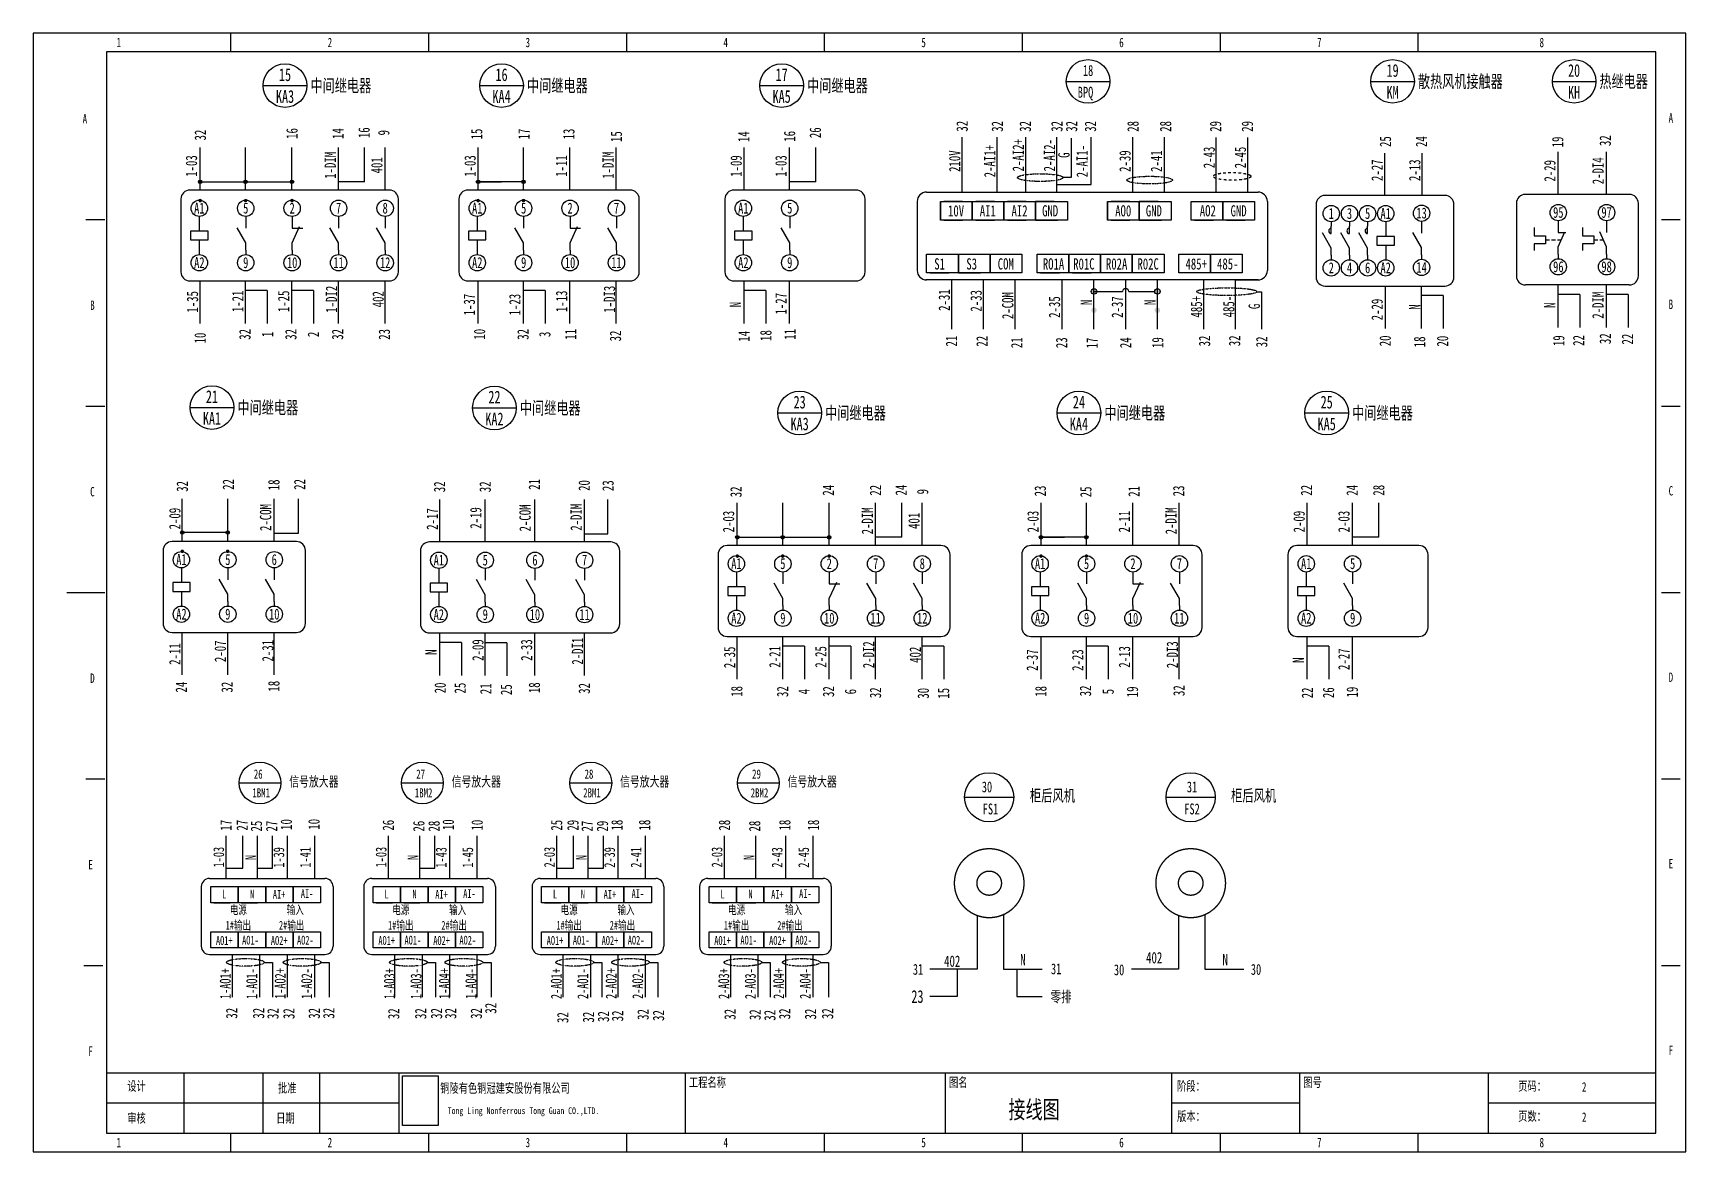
# Model space of a CAD drawing. Header units: millimetres. Extents: x 401220 to 2750366, y -101310 to 943175.
# Drawn here: x 1178257 to 1242890, y 442864 to 486641 of the extents above; entities that cross this region are included whole.
import ezdxf
from ezdxf.enums import TextEntityAlignment as Align

# ---------------------------------------------------------------- set-up
doc = ezdxf.new("R2010")
doc.units = ezdxf.units.MM
doc.linetypes.add('DASHDOT', pattern=[1, 0.5, -0.25, 0, -0.25])
doc.linetypes.add('常规', pattern=[20, 10, 0, 10])
doc.layers.add('E-LITE-EQPM', color=1, linetype='Continuous')
doc.styles.add('IDQSTYLE', font='NSimSun.ttf', dxfattribs={"width": 0.7})
picture_1 = doc.add_image_def('image1.png', size_in_pixel=(137, 191))

msp = doc.modelspace()

# ---------------------------------------------------------------- texts
at = {"style": 'IDQSTYLE', "width": 0.7}
for s, p in [('1', (1181610.24798, 485977.53819)), ('2', (1189864.4275, 485977.53819)), ('3', (1197602.7208, 485977.53819)), ('4', (1205341.0141, 485977.53819)), ('5', (1213079.3074, 485977.53819)), ('6', (1220817.6007, 485977.53819)), ('7', (1228555.894, 485977.53819)), ('8', (1237252.26171, 485977.53819)), ('A', (1180283.68341, 482992.76792)), ('A', (1242300.57687, 483029.61693)), ('B', (1180578.47554, 475696.6628)), ('B', (1242300.57687, 475733.51182)), ('C', (1180578.47554, 468400.55769)), ('C', (1242300.57687, 468437.40671)), ('D', (1180578.47554, 461104.45258)), ('D', (1242300.57687, 461141.30159)), ('E', (1180504.7775, 453808.34747)), ('E', (1242300.57687, 453845.19648)), ('F', (1180504.7775, 446512.24235)), ('F', (1242300.57687, 446549.09137)), ('1', (1181610.24798, 442937.88783)), ('2', (1189864.4275, 442937.88783)), ('3', (1197602.7208, 442937.88783)), ('4', (1205341.0141, 442937.88783)), ('5', (1213079.3074, 442937.88783)), ('6', (1220817.6007, 442937.88783)), ('7', (1228555.894, 442937.88783)), ('8', (1237252.26171, 442937.88783))]:
    msp.add_text(s, height=369.22714, dxfattribs=at).set_placement(p, align=Align.BOTTOM_CENTER)
for s, height, p in [('19', 496.075662, (1231419.11715, 485175.7773)), ('20', 496.075662, (1238516.33716, 485175.7773)), ('15', 497.818624, (1188110.11877, 485011.99591)), ('16', 497.818624, (1196575.97729, 485011.99591)), ('17', 497.818624, (1207529.25644, 485011.99591)), ('18', 426.233092, (1219512.18485, 485176.80269)), ('KA3', 497.818624, (1188110.11877, 484158.59256)), ('KA4', 497.818624, (1196575.97729, 484158.59256)), ('KA5', 497.818624, (1207529.25644, 484158.59256)), ('BPQ ', 426.233092, (1219512.18485, 484324.3365)), ('KM', 496.075662, (1231419.11715, 484325.36188)), ('KH', 496.075662, (1238516.33716, 484325.36188)), ('21', 497.818624, (1185252.97675, 472415.78038)), ('22', 497.818624, (1196298.41654, 472397.95686)), ('23', 497.818624, (1208233.3913, 472202.41683)), ('24', 497.818624, (1219153.34001, 472202.41683)), ('25', 497.818624, (1228842.18589, 472202.41683)), ('KA1', 497.818624, (1185252.97675, 471562.37702)), ('KA2', 497.818624, (1196298.41654, 471544.5535)), ('KA3', 497.818624, (1208233.3913, 471349.01347)), ('KA4', 497.818624, (1219153.34001, 471349.01347)), ('KA5', 497.818624, (1228842.18589, 471349.01347)), ('26', 361.717843, (1187061.23576, 457648.66686)), ('27', 361.717843, (1193411.17431, 457648.66686)), ('28', 361.717843, (1199995.05816, 457648.66686)), ('29', 361.717843, (1206545.52013, 457648.66686)), ('1BM1', 361.717843, (1187178.55671, 456914.74903)), ('1BM2', 361.717843, (1193528.49526, 456914.74903)), ('2BM1', 361.717843, (1200112.37911, 456914.74903)), ('2BM2', 361.717843, (1206662.84108, 456914.74903)), ('30', 425.550404, (1215558.1736, 457147.61036)), ('31', 425.550404, (1223575.77514, 457147.61036)), ('FS1', 425.550404, (1215696.19825, 456284.17763)), ('FS2', 425.550404, (1223575.77514, 456284.17763)), ('402', 443.104155, (1214199.10935, 450328.3457)), ('N', 443.10416, (1216965.72857, 450389.61393)), ('402', 443.104155, (1222097.10443, 450465.50728)), ('N', 443.10416, (1224873.18197, 450389.61393)), ('31', 425.550404, (1212863.29315, 450009.18964)), ('31', 425.550404, (1218264.06791, 450028.93458)), ('30', 425.550404, (1220723.64718, 449992.32273)), ('30', 425.550404, (1226078.55312, 450006.7467)), ('零排', 425.550404, (1218456.6066, 448938.57552)), ('23', 497.818624, (1212840.21297, 448945.08824))]:
    msp.add_text(s, height=height, dxfattribs=at).set_placement(p, align=Align.MIDDLE_CENTER)
for s, height, p in [('中间继电器', 497.818624, (1189105.75602, 484585.29423)), ('中间继电器', 497.818624, (1197571.61454, 484585.29423)), ('中间继电器', 497.818624, (1208524.89369, 484585.29423)), ('框架断路器配套', 0.142078, (1218659.71866, 484750.56959)), ('散热风机接触器', 496.075662, (1232411.26848, 484750.56959)), ('热继电器', 496.075662, (1239508.48849, 484750.56959)), ('中间继电器', 497.818624, (1186248.614, 471989.0787)), ('中间继电器', 497.818624, (1197294.05379, 471971.25518)), ('中间继电器', 497.818624, (1209229.02855, 471775.71515)), ('中间继电器', 497.818624, (1220148.97726, 471775.71515)), ('中间继电器', 497.818624, (1229837.82314, 471775.71515))]:
    msp.add_text(s, height=height, dxfattribs=at).set_placement(p, align=Align.MIDDLE_LEFT)
for s, height, p in [('32', 443.104155, (1184794.82968, 482648.276)), ('16', 443.104155, (1188380.00581, 482711.32925)), ('14', 443.104155, (1190175.91368, 482708.24999)), ('16', 443.104155, (1191200.10535, 482739.55809)), ('9', 443.10416, (1191967.97993, 482739.55809)), ('15', 443.104155, (1195603.56439, 482687.73194)), ('17', 443.104155, (1197449.53024, 482687.73194)), ('13', 443.104155, (1199205.61601, 482687.73194)), ('26', 443.104155, (1208842.681, 482739.55809)), ('32', 443.104155, (1214583.85527, 482993.61725)), ('32', 443.104155, (1215960.53463, 482987.54316)), ('32', 443.104155, (1217054.52303, 482987.54316)), ('32', 443.104155, (1218290.40206, 482987.54316)), ('32', 443.104155, (1218864.97883, 482987.54316)), ('32', 443.104155, (1219602.17081, 482987.54316)), ('28', 443.104155, (1221266.54619, 482987.54316)), ('28', 443.104155, (1222539.89493, 482987.54316)), ('29', 443.104155, (1224495.0366, 482987.54316)), ('29', 443.104155, (1225738.30442, 482987.54316)), ('15', 443.104155, (1201064.22243, 482588.2148)), ('14', 443.104155, (1206045.65809, 482583.18967)), ('16', 443.104155, (1207836.94835, 482600.45057)), ('2-AI1+', 443.104155, (1215666.52361, 481628.5592)), ('2-AI2+', 443.104155, (1216778.06123, 481859.96741)), ('2-AI2-', 443.104155, (1217999.1295, 481859.96741)), ('2-AI1-', 443.104155, (1219279.6421, 481628.5592)), ('2-43', 443.104155, (1224243.63838, 481773.15882)), ('2-45', 443.104155, (1225464.31338, 481769.54373)), ('25', 443.104155, (1231136.33228, 482393.92548)), ('24', 443.104155, (1232544.16653, 482393.92548)), ('19', 443.104155, (1237872.02704, 482379.19826)), ('32', 443.104155, (1239733.666, 482428.8154)), ('1-03', 443.104155, (1184448.23599, 481436.83457)), ('1-DIM', 443.104155, (1189876.19096, 481465.34897)), ('401', 443.104155, (1191698.7089, 481465.44411)), ('1-03', 443.104155, (1195344.791, 481436.83457)), ('1-11', 443.104155, (1198915.4262, 481436.83457)), ('1-DIM', 443.104155, (1200743.45284, 481465.34897)), ('1-09', 443.104155, (1205749.56782, 481436.83457)), ('1-03', 443.104155, (1207502.32391, 481436.83457)), ('210V', 443.104155, (1214294.25282, 481628.5592)), ('G', 443.10416, (1218566.94446, 481859.96741)), ('2-39', 443.104155, (1220955.07559, 481628.5592)), ('2-41', 443.104155, (1222183.02297, 481628.5592)), ('2-27', 443.104155, (1230811.85211, 481272.58914)), ('2-13', 443.104155, (1232283.08981, 481272.58914)), ('2-29', 443.104155, (1237566.45731, 481251.30994)), ('2-DI4', 443.104155, (1239453.50291, 481251.30994)), ('1-35', 443.104155, (1184488.50857, 476123.69863)), ('1-21', 443.104155, (1186259.52956, 476142.59252)), ('1-25', 443.104155, (1188054.61609, 476142.59252)), ('1-DI2', 443.104155, (1189925.69801, 476225.93136)), ('402', 443.104155, (1191748.21595, 476226.02651)), ('1-37', 443.104155, (1195315.58081, 476015.80646)), ('1-23', 443.104155, (1197093.32879, 476015.80646)), ('1-13', 443.104155, (1198921.87796, 476142.59252)), ('1-DI3', 443.104155, (1200792.95988, 476225.93136)), ('1-27', 443.104155, (1207502.68098, 476051.32575)), ('2-31', 443.104155, (1213886.31743, 476192.39931)), ('2-33', 443.104155, (1215130.52951, 476162.55161)), ('2-COM', 443.104155, (1216370.42636, 475976.8517)), ('2-DIM', 443.104155, (1239446.48215, 475992.07664)), ('N', 443.10416, (1205720.35763, 476015.80646)), ('2-35', 443.104155, (1218196.92259, 475919.32253)), ('N', 443.10416, (1219445.17738, 476103.44143)), ('2-37', 443.104155, (1220651.4235, 475919.32253)), ('N', 443.10416, (1221935.68594, 476103.44143)), ('485+', 443.104155, (1223748.17532, 475930.78701)), ('485-', 443.104155, (1225008.67304, 475938.32964)), ('G', 443.10416, (1226008.76799, 475945.87254)), ('2-29', 443.104155, (1230811.85211, 475822.96945)), ('N', 443.10416, (1232283.08981, 475921.16021)), ('N', 443.10416, (1237559.43655, 475992.07664)), ('10', 443.104155, (1184789.81104, 474707.73811)), ('32', 443.104155, (1186538.55863, 474851.44761)), ('1', 443.10416, (1187424.63697, 474851.44761)), ('32', 443.104155, (1188335.64544, 474851.44761)), ('2', 443.10416, (1189215.25437, 474851.44761)), ('32', 443.104155, (1190163.9884, 474851.44761)), ('23', 443.104155, (1191992.33136, 474851.44761)), ('10', 443.104155, (1195712.53051, 474856.58744)), ('32', 443.104155, (1197414.85357, 474851.44761)), ('3', 443.10416, (1198266.43402, 474851.44761)), ('11', 443.104155, (1199274.39364, 474851.44761)), ('32', 443.104155, (1201027.76626, 474787.82528)), ('14', 443.104155, (1206052.44048, 474778.53075)), ('18', 443.104155, (1206910.23449, 474807.88933)), ('11', 443.104155, (1207850.73955, 474851.44761)), ('21', 443.104155, (1214168.5972, 474587.03118)), ('22', 443.104155, (1215362.76949, 474581.64088)), ('21', 443.104155, (1216719.78192, 474522.79982)), ('23', 443.104155, (1218475.64558, 474522.79982)), ('17', 443.104155, (1219666.88631, 474511.13321)), ('24', 443.104155, (1220979.37955, 474522.79982)), ('19', 443.104155, (1222233.33783, 474529.99199)), ('32', 443.104155, (1224063.88416, 474591.81771)), ('32', 443.104155, (1225237.84693, 474598.84394)), ('32', 443.104155, (1226299.3331, 474556.69183)), ('20', 443.104155, (1231128.44755, 474597.03142)), ('18', 443.104155, (1232475.11627, 474557.87809)), ('20', 443.104155, (1233371.48774, 474586.16757)), ('19', 443.104155, (1237916.20042, 474603.45631)), ('22', 443.104155, (1238692.9033, 474612.92261)), ('32', 443.104155, (1239733.666, 474681.06253)), ('22', 443.104155, (1240603.11675, 474665.23703)), ('32', 443.104155, (1184089.77105, 468903.30375)), ('22', 443.104155, (1185890.87848, 468979.72922)), ('18', 443.104155, (1187671.44735, 468962.78585)), ('22', 443.104155, (1188680.18578, 468979.72922)), ('32', 443.104155, (1194150.09959, 468886.87368)), ('32', 443.104155, (1195934.64964, 468886.87368)), ('21', 443.104155, (1197856.17355, 468979.72922)), ('20', 443.104155, (1199806.49058, 468938.20195)), ('23', 443.104155, (1200738.94003, 468929.72961)), ('32', 443.104155, (1205742.23271, 468688.34062)), ('24', 443.104155, (1209351.07655, 468751.43734)), ('22', 443.104155, (1211195.77498, 468751.43734)), ('24', 443.104155, (1212199.07392, 468758.63409)), ('9', 443.10416, (1213041.13015, 468696.58662)), ('23', 443.104155, (1217639.34463, 468725.46665)), ('25', 443.104155, (1219423.78162, 468686.93862)), ('21', 443.104155, (1221304.32321, 468706.96003)), ('23', 443.104155, (1223052.43122, 468725.46665)), ('22', 443.104155, (1228050.66539, 468751.43734)), ('24', 443.104155, (1229834.61095, 468751.43734)), ('28', 443.104155, (1230875.24656, 468751.43734)), ('2-09', 443.104155, (1183798.95769, 467643.83438)), ('2-COM', 443.104155, (1187350.0075, 467685.90912)), ('2-17', 443.104155, (1193865.48003, 467626.01086)), ('2-19', 443.104155, (1195566.89661, 467668.0856)), ('2-COM', 443.104155, (1197494.38119, 467668.0856)), ('2-DIM', 443.104155, (1199493.13771, 467696.6)), ('2-DIM', 443.104155, (1210879.4429, 467555.37233)), ('2-DIM', 443.104155, (1222755.05519, 467555.37233)), ('2-03', 443.104155, (1205451.48792, 467526.85793)), ('401', 443.104155, (1212701.96083, 467555.46747)), ('2-03', 443.104155, (1217356.39335, 467526.85793)), ('2-11', 443.104155, (1220927.02856, 467526.85793)), ('2-09', 443.104155, (1227761.17018, 467526.85793)), ('2-03', 443.104155, (1229513.92627, 467526.85793)), ('2-07', 443.104155, (1185577.04584, 462451.75635)), ('2-31', 443.104155, (1187434.86139, 462473.63799)), ('2-09', 443.104155, (1195651.70074, 462499.83857)), ('2-33', 443.104155, (1197553.84119, 462500.13004)), ('2-DI1', 443.104155, (1199545.7049, 462457.1824)), ('2-DI2', 443.104155, (1210928.94994, 462315.95473)), ('2-DI3', 443.104155, (1222804.56224, 462315.95473)), ('2-11', 443.104155, (1183798.95769, 462342.47311)), ('N', 443.10416, (1193814.10787, 462418.38797)), ('2-35', 443.104155, (1205491.7605, 462213.72199)), ('2-21', 443.104155, (1207262.78149, 462232.61588)), ('2-25', 443.104155, (1209057.86802, 462232.61588)), ('402', 443.104155, (1212751.46788, 462316.04987)), ('2-37', 443.104155, (1217327.18317, 462105.82982)), ('2-23', 443.104155, (1219104.93115, 462105.82982)), ('2-13', 443.104155, (1220933.48032, 462232.61588)), ('N', 443.10416, (1227731.95999, 462105.82982)), ('2-27', 443.104155, (1229514.28334, 462141.34911)), ('24', 443.104155, (1184050.12187, 461049.48284)), ('32', 443.104155, (1185840.17328, 461048.30189)), ('18', 443.104155, (1187671.44735, 461085.72025)), ('20', 443.104155, (1194174.97585, 461019.04597)), ('25', 443.104155, (1194953.75929, 461011.56231)), ('21', 443.104155, (1195959.13565, 460983.2359)), ('25', 443.104155, (1196761.63966, 460950.16276)), ('18', 443.104155, (1197857.96673, 461025.10879)), ('32', 443.104155, (1199810.10957, 460998.94934)), ('18', 443.104155, (1205772.81502, 460882.74303)), ('32', 443.104155, (1207564.98125, 460874.57714)), ('4', 443.10416, (1208399.93693, 460874.57714)), ('32', 443.104155, (1209358.82633, 460874.57714)), ('6', 443.10416, (1210220.05044, 460874.57714)), ('32', 443.104155, (1211195.57305, 460829.78458)), ('30', 443.104155, (1213065.48158, 460808.47615)), ('15', 443.104155, (1213858.44374, 460808.47615)), ('18', 443.104155, (1217662.47341, 460883.3481)), ('32', 443.104155, (1219406.64624, 460901.26495)), ('5', 443.10416, (1220294.04883, 460874.57714)), ('19', 443.104155, (1221243.41154, 460866.44119)), ('32', 443.104155, (1223064.53917, 460911.96663)), ('22', 443.104155, (1228084.74157, 460822.96271)), ('26', 443.104155, (1228912.00481, 460832.57665)), ('19', 443.104155, (1229839.09573, 460855.15365)), ('17', 443.104155, (1185795.76745, 455646.88847)), ('27', 443.104155, (1186431.26799, 455646.88847)), ('25', 443.104155, (1186988.28057, 455611.28401)), ('27', 443.104155, (1187585.25706, 455611.28401)), ('10', 443.104155, (1188158.06657, 455675.91886)), ('10', 443.104155, (1189238.80351, 455684.10119)), ('26', 443.104155, (1192145.7289, 455646.88847)), ('26', 443.104155, (1193338.21912, 455611.28401)), ('28', 443.104155, (1193935.19561, 455611.28401)), ('10', 443.104155, (1194490.18865, 455667.85912)), ('10', 443.104155, (1195620.04924, 455651.49446)), ('25', 443.104155, (1198729.58986, 455646.88847)), ('29', 443.104155, (1199365.0904, 455646.88847)), ('27', 443.104155, (1199922.10298, 455611.28401)), ('29', 443.104155, (1200519.07947, 455611.28401)), ('18', 443.104155, (1201089.86756, 455651.49446)), ('18', 443.104155, (1202168.05442, 455651.49446)), ('28', 443.104155, (1205291.74283, 455646.88847)), ('28', 443.104155, (1206472.56494, 455611.28401)), ('18', 443.104155, (1207651.02243, 455651.49446)), ('18', 443.104155, (1208768.65271, 455651.49446)), ('32', 443.104155, (1196152.29986, 448486.26358)), ('32', 443.104155, (1186021.66815, 448290.1869)), ('32', 443.104155, (1187072.75435, 448290.1869)), ('32', 443.104155, (1187635.6575, 448275.25254)), ('32', 443.104155, (1188258.34012, 448275.25254)), ('32', 443.104155, (1189249.64685, 448285.20922)), ('32', 443.104155, (1189817.5321, 448290.1869)), ('32', 443.104155, (1192356.75924, 448271.34659)), ('32', 443.104155, (1193411.91096, 448276.34404)), ('32', 443.104155, (1194031.99851, 448281.3415)), ('32', 443.104155, (1194582.07812, 448281.3415)), ('32', 443.104155, (1195587.22056, 448281.3415)), ('32', 443.104155, (1198968.16519, 448121.47166)), ('32', 443.104155, (1199972.02836, 448137.52258)), ('32', 443.104155, (1200558.28436, 448161.60028)), ('32', 443.104155, (1201112.41825, 448185.67797)), ('32', 443.104155, (1202108.2516, 448241.85882)), ('32', 443.104155, (1202710.57006, 448201.73021)), ('32', 443.104155, (1205508.57353, 448249.63514)), ('32', 443.104155, (1206488.34722, 448233.5829)), ('32', 443.104155, (1207066.5734, 448209.5052)), ('32', 443.104155, (1207644.79957, 448265.68605)), ('32', 443.104155, (1208656.69538, 448257.66059)), ('32', 443.104155, (1209323.26089, 448273.71283))]:
    msp.add_text(s, height=height, rotation=90, dxfattribs=at).set_placement(p, align=Align.MIDDLE_CENTER)
for s, height, p in [('A1', 426.701678, (1184758.58356, 479578.32296)), ('A1', 426.701678, (1184758.58356, 479578.32296)), ('5', 426.70168, (1186573.31508, 479578.32296)), ('5', 426.70168, (1186573.31508, 479578.32296)), ('2', 426.70168, (1188388.04661, 479578.32296)), ('7', 426.70168, (1190202.77813, 479578.32296)), ('7', 426.70168, (1190202.77813, 479578.32296)), ('8', 426.70168, (1192025.29607, 479578.41811)), ('A1', 426.701678, (1195625.84543, 479578.32296)), ('A1', 426.701678, (1195625.84543, 479578.32296)), ('5', 426.70168, (1197440.57696, 479578.32296)), ('5', 426.70168, (1197440.57696, 479578.32296)), ('2', 426.70168, (1199255.30848, 479578.32296)), ('7', 426.70168, (1201070.04001, 479578.32296)), ('7', 426.70168, (1201070.04001, 479578.32296)), ('A1', 426.701678, (1206030.62225, 479578.32296)), ('A1', 426.701678, (1206030.62225, 479578.32296)), ('5', 426.70168, (1207845.35378, 479578.32296)), ('5', 426.70168, (1207845.35378, 479578.32296)), ('1', 425.20771, (1229022.89003, 479370.31688)), ('3', 425.20771, (1229734.08525, 479370.31688)), ('5', 425.20771, (1230442.76477, 479370.31688)), ('A1', 425.20771, (1231148.92858, 479370.31688)), ('13', 425.20771, (1232553.52741, 479386.27146)), ('95', 425.20771, (1237899.82304, 479411.07956)), ('97', 425.20771, (1239786.86864, 479411.07956)), ('A2', 426.701678, (1184758.58356, 477445.53987)), ('A2', 426.701678, (1184758.58356, 477445.53987)), ('9', 426.70168, (1186573.31508, 477445.53987)), ('9', 426.70168, (1186573.31508, 477445.53987)), ('10', 426.701678, (1188388.04661, 477445.53987)), ('10', 426.701678, (1188388.04661, 477445.53987)), ('11', 426.701678, (1190202.77813, 477445.53987)), ('11', 426.701678, (1190202.77813, 477445.53987)), ('12', 426.701678, (1192025.29607, 477445.63501)), ('A2', 426.701678, (1195625.84543, 477445.53987)), ('A2', 426.701678, (1195625.84543, 477445.53987)), ('9', 426.70168, (1197440.57696, 477445.53987)), ('9', 426.70168, (1197440.57696, 477445.53987)), ('10', 426.701678, (1199255.30848, 477445.53987)), ('10', 426.701678, (1199255.30848, 477445.53987)), ('11', 426.701678, (1201070.04001, 477445.53987)), ('11', 426.701678, (1201070.04001, 477445.53987)), ('A2', 426.701678, (1206030.62225, 477445.53987)), ('A2', 426.701678, (1206030.62225, 477445.53987)), ('9', 426.70168, (1207845.35378, 477445.53987)), ('9', 426.70168, (1207845.35378, 477445.53987)), ('2', 425.20771, (1229022.89003, 477245.00109)), ('4', 425.20771, (1229734.08525, 477245.00109)), ('6', 425.20771, (1230442.76477, 477245.00109)), ('A2', 425.20771, (1231148.92858, 477245.00109)), ('14', 425.20771, (1232553.52741, 477260.95567)), ('96', 425.20771, (1237899.82304, 477285.76377)), ('98', 425.20771, (1239786.86864, 477285.76377)), ('A1', 426.701678, (1184058.09968, 465827.39751)), ('A1', 426.701678, (1184058.09968, 465827.39751)), ('5', 426.70168, (1185872.8312, 465827.39751)), ('5', 426.70168, (1185872.8312, 465827.39751)), ('6', 426.70168, (1187687.56273, 465827.39751)), ('6', 426.70168, (1187687.56273, 465827.39751)), ('A1', 426.701678, (1194124.62202, 465809.57399)), ('A1', 426.701678, (1194124.62202, 465809.57399)), ('5', 426.70168, (1195939.35354, 465809.57399)), ('6', 426.70168, (1197881.06928, 465809.57399)), ('6', 426.70168, (1197881.06928, 465809.57399)), ('7', 426.70168, (1199822.78502, 465809.57399)), ('7', 426.70168, (1199822.78502, 465809.57399)), ('A1', 426.701678, (1205761.83549, 465668.34632)), ('A1', 426.701678, (1205761.83549, 465668.34632)), ('5', 426.70168, (1207576.56702, 465668.34632)), ('5', 426.70168, (1207576.56702, 465668.34632)), ('2', 426.70168, (1209391.29854, 465668.34632)), ('7', 426.70168, (1211206.03006, 465668.34632)), ('7', 426.70168, (1211206.03006, 465668.34632)), ('8', 426.70168, (1213028.548, 465668.44147)), ('A1', 426.701678, (1217637.44779, 465668.34632)), ('A1', 426.701678, (1217637.44779, 465668.34632)), ('5', 426.70168, (1219452.17932, 465668.34632)), ('5', 426.70168, (1219452.17932, 465668.34632)), ('2', 426.70168, (1221266.91084, 465668.34632)), ('7', 426.70168, (1223081.64236, 465668.34632)), ('7', 426.70168, (1223081.64236, 465668.34632)), ('A1', 426.701678, (1228042.22461, 465668.34632)), ('A1', 426.701678, (1228042.22461, 465668.34632)), ('5', 426.70168, (1229856.95614, 465668.34632)), ('5', 426.70168, (1229856.95614, 465668.34632)), ('A2', 426.701678, (1184058.09968, 463694.61442)), ('A2', 426.701678, (1184058.09968, 463694.61442)), ('9', 426.70168, (1185872.8312, 463694.61442)), ('9', 426.70168, (1185872.8312, 463694.61442)), ('10', 426.701678, (1187687.56273, 463694.61442)), ('10', 426.701678, (1187687.56273, 463694.61442)), ('A2', 426.701678, (1194124.62202, 463676.7909)), ('A2', 426.701678, (1194124.62202, 463676.7909)), ('9', 426.70168, (1195939.35354, 463676.7909)), ('9', 426.70168, (1195939.35354, 463676.7909)), ('10', 426.701678, (1197881.06928, 463676.7909)), ('10', 426.701678, (1197881.06928, 463676.7909)), ('11', 426.701678, (1199822.78502, 463676.7909)), ('A2', 426.701678, (1205761.83549, 463535.56323)), ('A2', 426.701678, (1205761.83549, 463535.56323)), ('9', 426.70168, (1207576.56702, 463535.56323)), ('9', 426.70168, (1207576.56702, 463535.56323)), ('10', 426.701678, (1209391.29854, 463535.56323)), ('10', 426.701678, (1209391.29854, 463535.56323)), ('11', 426.701678, (1211206.03006, 463535.56323)), ('11', 426.701678, (1211206.03006, 463535.56323)), ('12', 426.701678, (1213028.548, 463535.65838)), ('A2', 426.701678, (1217637.44779, 463535.56323)), ('A2', 426.701678, (1217637.44779, 463535.56323)), ('9', 426.70168, (1219452.17932, 463535.56323)), ('9', 426.70168, (1219452.17932, 463535.56323)), ('10', 426.701678, (1221266.91084, 463535.56323)), ('10', 426.701678, (1221266.91084, 463535.56323)), ('11', 426.701678, (1223081.64236, 463535.56323)), ('11', 426.701678, (1223081.64236, 463535.56323)), ('A2', 426.701678, (1228042.22461, 463535.56323)), ('A2', 426.701678, (1228042.22461, 463535.56323)), ('9', 426.70168, (1229856.95614, 463535.56323)), ('9', 426.70168, (1229856.95614, 463535.56323)), ('2', 369.22714, (1238910.46742, 445222.5268)), ('接线图', 697.83929, (1217400.09801, 444174.71462)), ('2', 369.22714, (1238910.46742, 444043.3583))]:
    msp.add_text(s, height=height, dxfattribs=at).set_placement(p, align=Align.CENTER)
for s, p in [('10V', (1214036.19991, 479466.64221)), ('AI1', (1215277.4473, 479466.64221)), ('AI2', (1216518.6947, 479466.64221)), ('GND', (1217715.41417, 479466.64221)), ('AO0', (1220573.64525, 479466.64221)), ('GND', (1221770.36473, 479466.64221)), ('AO2', (1223880.80344, 479466.64221)), ('GND', (1225084.63174, 479466.64221)), ('S1', (1213497.24112, 477389.30455)), ('S3', (1214751.15701, 477389.30455)), ('COM', (1215979.29031, 477389.30455)), ('RO1A', (1217742.98704, 477389.30455)), ('R01C', (1218930.10539, 477389.30455)), ('R02A', (1220211.09017, 477389.30455)), ('R02C', (1221443.82689, 477389.30455)), ('485+', (1223322.39347, 477389.30455)), ('485-', (1224555.1302, 477389.30455))]:
    msp.add_text(s, height=438.725725, dxfattribs=at).set_placement(p)
at = {"ltscale": 0.8, "style": 'IDQSTYLE', "width": 0.7}
for s, height, p in [('信号放大器', 392.97741, (1189238.61442, 457359.05798)), ('信号放大器', 392.97741, (1195588.55297, 457359.05798)), ('信号放大器', 392.97741, (1202172.43683, 457359.05798)), ('信号放大器', 392.97741, (1208722.8988, 457359.05798)), ('柜后风机', 462.326365, (1218119.79556, 456806.89403)), ('柜后风机', 462.326365, (1225986.26419, 456806.89403))]:
    msp.add_text(s, height=height, dxfattribs=at).set_placement(p, align=Align.MIDDLE_CENTER)
at = {"style": 'IDQSTYLE', "width": 0.7}
for s, height, rotation, p in [('1-03', 421.664313, 89.9999984659, (1185726.04481, 454398.94345)), ('N', 421.66431, 89.9999984659, (1186977.51659, 454387.26857)), ('1-39', 421.664313, 89.9999984659, (1188077.74739, 454387.26857)), ('1-41', 421.664313, 89.9999984659, (1189114.90498, 454387.26857)), ('1-03', 421.664313, 89.9999984659, (1192075.98336, 454398.94345)), ('N', 421.66431, 89.9999984659, (1193327.45514, 454387.26857)), ('1-43', 421.664313, 89.9999984659, (1194427.68594, 454387.26857)), ('1-45', 421.664313, 89.9999984659, (1195464.84353, 454387.26857)), ('2-03', 421.664313, 89.9999984659, (1198659.86722, 454398.94345)), ('N', 421.66431, 89.9999984659, (1199911.339, 454387.26857)), ('2-39', 421.664313, 89.9999984659, (1201011.56979, 454387.26857)), ('2-41', 421.664313, 89.9999984659, (1202048.72739, 454387.26857)), ('2-03', 421.664313, 89.9999984659, (1205210.32918, 454398.94345)), ('N', 421.66431, 89.9999984659, (1206461.80096, 454387.26857)), ('2-43', 421.664313, 89.9999984659, (1207562.03176, 454387.26857)), ('2-45', 421.664313, 89.9999984659, (1208599.18935, 454387.26857)), ('L', 341.54809, 0.0047101625, (1185732.97505, 452780.82062)), ('N', 341.54809, 0.0047101625, (1186824.75928, 452780.82062)), ('AI+', 341.548093, 0.0047101625, (1187878.76521, 452773.27021)), ('AI-', 341.548093, 0.0047101625, (1188971.81669, 452803.5994)), ('L', 341.54809, 0.0047101625, (1192082.9136, 452780.82062)), ('N', 341.54809, 0.0047101625, (1193174.69783, 452780.82062)), ('AI+', 341.548093, 0.0047101625, (1194228.70377, 452773.27021)), ('AI-', 341.548093, 0.0047101625, (1195321.75524, 452803.5994)), ('L', 341.54809, 0.0047101625, (1198666.79746, 452780.82062)), ('N', 341.54809, 0.0047101625, (1199758.58168, 452780.82062)), ('AI+', 341.548093, 0.0047101625, (1200812.58762, 452773.27021)), ('AI-', 341.548093, 0.0047101625, (1201905.63909, 452803.5994)), ('L', 341.54809, 0.0047101625, (1205217.25943, 452780.82062)), ('N', 341.54809, 0.0047101625, (1206309.04365, 452780.82062)), ('AI+', 341.548093, 0.0047101625, (1207363.04959, 452773.27021)), ('AI-', 341.548093, 0.0047101625, (1208456.10106, 452803.5994)), ('电源', 341.548093, 0.0047101625, (1186284.53359, 452165.45931)), ('输入', 341.548093, 0.0047101625, (1188510.17035, 452165.45931)), ('电源', 341.548093, 0.0047101625, (1192634.47214, 452165.45931)), ('输入', 341.548093, 0.0047101625, (1194860.1089, 452165.45931)), ('电源', 341.548093, 0.0047101625, (1199218.356, 452165.45931)), ('输入', 341.548093, 0.0047101625, (1201443.99276, 452165.45931)), ('电源', 341.548093, 0.0047101625, (1205768.81797, 452165.45931)), ('输入', 341.548093, 0.0047101625, (1207994.45473, 452165.45931)), ('1#输出', 341.548093, 0.0047101625, (1186284.53359, 451562.03083)), ('2#输出', 341.548093, 0.0047101625, (1188369.8181, 451562.03083)), ('1#输出', 341.548093, 0.0047101625, (1192634.47214, 451562.03083)), ('2#输出', 341.548093, 0.0047101625, (1194719.75665, 451562.03083)), ('1#输出', 341.548093, 0.0047101625, (1199218.356, 451562.03083)), ('2#输出', 341.548093, 0.0047101625, (1201303.64051, 451562.03083)), ('1#输出', 341.548093, 0.0047101625, (1205768.81797, 451562.03083)), ('2#输出', 341.548093, 0.0047101625, (1207854.10248, 451562.03083)), ('AO1+', 341.548093, 0.0047101625, (1185734.46365, 450967.54712)), ('AO1-', 341.548093, 0.0047101625, (1186757.30415, 450979.64348)), ('AO2+', 341.548093, 0.0047101625, (1187881.82238, 450967.54712)), ('AO2-', 341.548093, 0.0047101625, (1188904.66288, 450979.64348)), ('AO1+', 341.548093, 0.0047101625, (1192084.4022, 450967.54712)), ('AO1-', 341.548093, 0.0047101625, (1193107.2427, 450979.64348)), ('AO2+', 341.548093, 0.0047101625, (1194231.76093, 450967.54712)), ('AO2-', 341.548093, 0.0047101625, (1195254.60143, 450979.64348)), ('AO1+', 341.548093, 0.0047101625, (1198668.28606, 450967.54712)), ('AO1-', 341.548093, 0.0047101625, (1199691.12656, 450979.64348)), ('AO2+', 341.548093, 0.0047101625, (1200815.64479, 450967.54712)), ('AO2-', 341.548093, 0.0047101625, (1201838.48528, 450979.64348)), ('AO1+', 341.548093, 0.0047101625, (1205218.74803, 450967.54712)), ('AO1-', 341.548093, 0.0047101625, (1206241.58852, 450979.64348)), ('AO2+', 341.548093, 0.0047101625, (1207366.10675, 450967.54712)), ('AO2-', 341.548093, 0.0047101625, (1208388.94725, 450979.64348)), ('1-AO1+', 421.664313, 89.9999984659, (1185984.8326, 449448.50863)), ('1-AO1-', 421.664313, 89.9999984659, (1187021.9902, 449448.50863)), ('1-AO2+', 421.664313, 89.9999984659, (1188132.19133, 449453.76376)), ('1-AO2-', 421.664313, 89.9999984659, (1189169.34892, 449453.76376)), ('1-AO3+', 421.664313, 89.9999984659, (1192405.69309, 449448.50863)), ('1-AO3-', 421.664313, 89.9999984659, (1193442.85068, 449448.50863)), ('1-AO4+', 421.664313, 89.9999984659, (1194553.05181, 449453.76376)), ('1-AO4-', 421.664313, 89.9999984659, (1195590.20941, 449453.76376)), ('2-AO1+', 421.664313, 89.9999984659, (1198927.32916, 449448.50863)), ('2-AO1-', 421.664313, 89.9999984659, (1199964.48676, 449448.50863)), ('2-AO2+', 421.664313, 89.9999984659, (1201074.68789, 449453.76376)), ('2-AO2-', 421.664313, 89.9999984659, (1202111.84548, 449453.76376)), ('2-AO3+', 421.664313, 89.9999984659, (1205477.79113, 449448.50863)), ('2-AO3-', 421.664313, 89.9999984659, (1206514.94872, 449448.50863)), ('2-AO4+', 421.664313, 89.9999984659, (1207625.14986, 449453.76376)), ('2-AO4-', 421.664313, 89.9999984659, (1208662.30745, 449453.76376))]:
    msp.add_text(s, height=height, rotation=rotation, dxfattribs=at).set_placement(p, align=Align.CENTER)
for s, p in [('设计', (1181941.88912, 445148.82877)), ('批准', (1187837.73163, 445075.13074)), ('工程名称', (1203903.90249, 445296.22483)), ('图名', (1214074.23082, 445296.22483)), ('阶段：', (1222991.69263, 445148.82877)), ('图号', (1227929.46074, 445296.22483)), ('页码：', (1236331.03632, 445148.82877)), ('审核', (1181941.88912, 443895.96224)), ('日期', (1187764.0336, 443895.96224)), ('版本：', (1222991.69263, 443969.66027)), ('页数：', (1236331.03632, 443969.66027))]:
    msp.add_text(s, height=369.227138, dxfattribs=at).set_placement(p, align=Align.BOTTOM_LEFT)
for s, height, p in [('铜陵有色铜冠建安股份有限公司', 369.2271375, (1194177.37076, 445548.93867)), ('Tong Ling Nonferrous Tong Guan CO.,LTD.', 265.843539, (1194472.16288, 444611.54098))]:
    msp.add_text(s, height=height, dxfattribs=at).set_placement(p, align=Align.TOP_LEFT)

# ---------------------------------------------------------------- hatches: boundary and pattern name
h = msp.add_hatch(color=256)
h.dxf.hatch_style = 1
h.paths.add_polyline_path([(1184792.08615, 480890.75253, 0.4142135624), (1184722.70739, 480821.37377), (1184792.08615, 480821.37377)])
h.paths.add_polyline_path([(1184792.08615, 480821.37377), (1184722.70739, 480821.37377, 0.4142135624), (1184792.08615, 480751.99501)])
h.paths.add_polyline_path([(1184861.46491, 480821.37377, 0.4142135624), (1184792.08615, 480890.75253), (1184792.08615, 480751.99501, 0.4142135624)])
h = msp.add_hatch(color=256)
h.dxf.hatch_style = 1
h.paths.add_polyline_path([(1186567.42133, 480890.75253, 0.4142135624), (1186498.04258, 480821.37377), (1186567.42133, 480821.37377)])
h.paths.add_polyline_path([(1186567.42133, 480821.37377), (1186498.04258, 480821.37377, 0.4142135624), (1186567.42133, 480751.99501)])
h.paths.add_polyline_path([(1186636.80009, 480821.37377, 0.4142135624), (1186567.42133, 480890.75253), (1186567.42133, 480751.99501, 0.4142135624)])
h = msp.add_hatch(color=256)
h.dxf.hatch_style = 1
h.paths.add_polyline_path([(1188382.15286, 480890.75253, 0.4142135624), (1188312.7741, 480821.37377), (1188382.15286, 480821.37377)])
h.paths.add_polyline_path([(1188382.15286, 480821.37377), (1188312.7741, 480821.37377, 0.4142135624), (1188382.15286, 480751.99501)])
h.paths.add_polyline_path([(1188451.53162, 480821.37377, 0.4142135624), (1188382.15286, 480890.75253), (1188382.15286, 480751.99501, 0.4142135624)])
h = msp.add_hatch(color=256)
h.dxf.hatch_style = 1
h.paths.add_polyline_path([(1195659.34802, 480890.75253, 0.4142135624), (1195589.96926, 480821.37377), (1195659.34802, 480821.37377)])
h.paths.add_polyline_path([(1195659.34802, 480821.37377), (1195589.96926, 480821.37377, 0.4142135624), (1195659.34802, 480751.99501)])
h.paths.add_polyline_path([(1195728.72678, 480821.37377, 0.4142135624), (1195659.34802, 480890.75253), (1195659.34802, 480751.99501, 0.4142135624)])
h = msp.add_hatch(color=256)
h.dxf.hatch_style = 1
h.paths.add_polyline_path([(1197434.6832, 480890.75253, 0.4142135624), (1197365.30445, 480821.37377), (1197434.6832, 480821.37377)])
h.paths.add_polyline_path([(1197434.6832, 480821.37377), (1197365.30445, 480821.37377, 0.4142135624), (1197434.6832, 480751.99501)])
h.paths.add_polyline_path([(1197504.06196, 480821.37377, 0.4142135624), (1197434.6832, 480890.75253), (1197434.6832, 480751.99501, 0.4142135624)])
h = msp.add_hatch(color=256)
h.dxf.hatch_style = 1
h.paths.add_polyline_path([(1184792.08615, 480155.72831, 0.4142135624), (1184722.70739, 480086.34955), (1184792.08615, 480086.34955)])
h.paths.add_polyline_path([(1184792.08615, 480086.34955), (1184722.70739, 480086.34955, 0.4142135624), (1184792.08615, 480016.97079)])
h.paths.add_polyline_path([(1184861.46491, 480086.34955, 0.4142135624), (1184792.08615, 480155.72831), (1184792.08615, 480016.97079, 0.4142135624)])
h = msp.add_hatch(color=256)
h.dxf.hatch_style = 1
h.paths.add_polyline_path([(1186567.42133, 480155.72831, 0.4142135624), (1186498.04258, 480086.34955), (1186567.42133, 480086.34955)])
h.paths.add_polyline_path([(1186567.42133, 480086.34955), (1186498.04258, 480086.34955, 0.4142135624), (1186567.42133, 480016.97079)])
h.paths.add_polyline_path([(1186636.80009, 480086.34955, 0.4142135624), (1186567.42133, 480155.72831), (1186567.42133, 480016.97079, 0.4142135624)])
h = msp.add_hatch(color=256)
h.dxf.hatch_style = 1
h.paths.add_polyline_path([(1188382.15286, 480155.72831, 0.4142135624), (1188312.7741, 480086.34955), (1188382.15286, 480086.34955)])
h.paths.add_polyline_path([(1188382.15286, 480086.34955), (1188312.7741, 480086.34955, 0.4142135624), (1188382.15286, 480016.97079)])
h.paths.add_polyline_path([(1188451.53162, 480086.34955, 0.4142135624), (1188382.15286, 480155.72831), (1188382.15286, 480016.97079, 0.4142135624)])
h = msp.add_hatch(color=256)
h.dxf.hatch_style = 1
h.paths.add_polyline_path([(1195659.34802, 480155.72831, 0.4142135624), (1195589.96926, 480086.34955), (1195659.34802, 480086.34955)])
h.paths.add_polyline_path([(1195659.34802, 480086.34955), (1195589.96926, 480086.34955, 0.4142135624), (1195659.34802, 480016.97079)])
h.paths.add_polyline_path([(1195728.72678, 480086.34955, 0.4142135624), (1195659.34802, 480155.72831), (1195659.34802, 480016.97079, 0.4142135624)])
h = msp.add_hatch(color=256)
h.dxf.hatch_style = 1
h.paths.add_polyline_path([(1197434.6832, 480155.72831, 0.4142135624), (1197365.30445, 480086.34955), (1197434.6832, 480086.34955)])
h.paths.add_polyline_path([(1197434.6832, 480086.34955), (1197365.30445, 480086.34955, 0.4142135624), (1197434.6832, 480016.97079)])
h.paths.add_polyline_path([(1197504.06196, 480086.34955, 0.4142135624), (1197434.6832, 480155.72831), (1197434.6832, 480016.97079, 0.4142135624)])
h = msp.add_hatch(color=256)
h.dxf.hatch_style = 1
h.paths.add_polyline_path([(1219741.74757, 476639.09217, 0.4142135624), (1219633.768, 476531.1126, 0.4142135624), (1219741.74757, 476423.13303)])
h.paths.add_polyline_path([(1219849.72714, 476531.1126), (1219741.74757, 476531.1126), (1219741.74757, 476423.13303, 0.4142135624)])
h.paths.add_polyline_path([(1219741.74757, 476639.09217), (1219741.74757, 476531.1126), (1219849.72714, 476531.1126, 0.4142135624)])
h.paths.add_polyline_path([(1222224.24236, 476639.09217, 0.4142135624), (1222116.26279, 476531.1126, 0.4142135624), (1222224.24236, 476423.13303)])
h.paths.add_polyline_path([(1222224.24236, 476639.09217), (1222224.24236, 476423.13303, 0.4142135624), (1222332.22193, 476531.1126, 0.4142135624)])
h = msp.add_hatch(color=256)
h.dxf.hatch_style = 1
h.paths.add_polyline_path([(1219741.74757, 475904.06795, 0.4142135624), (1219633.768, 475796.08838, 0.4142135624), (1219741.74757, 475688.10881)])
h.paths.add_polyline_path([(1219849.72714, 475796.08838), (1219741.74757, 475796.08838), (1219741.74757, 475688.10881, 0.4142135624)])
h.paths.add_polyline_path([(1219741.74757, 475904.06795), (1219741.74757, 475796.08838), (1219849.72714, 475796.08838, 0.4142135624)])
h.paths.add_polyline_path([(1222224.24236, 475904.06795, 0.4142135624), (1222116.26279, 475796.08838, 0.4142135624), (1222224.24236, 475688.10881)])
h.paths.add_polyline_path([(1222224.24236, 475904.06795), (1222224.24236, 475688.10881, 0.4142135624), (1222332.22193, 475796.08838, 0.4142135624)])
h = msp.add_hatch(color=256)
h.dxf.hatch_style = 1
h.paths.add_polyline_path([(1184091.60226, 467169.23551, 0.4142135624), (1184022.22351, 467099.85675), (1184091.60226, 467099.85675)])
h.paths.add_polyline_path([(1184091.60226, 467099.85675), (1184022.22351, 467099.85675, 0.4142135624), (1184091.60226, 467030.47799)])
h.paths.add_polyline_path([(1184160.98102, 467099.85675, 0.4142135624), (1184091.60226, 467169.23551), (1184091.60226, 467030.47799, 0.4142135624)])
h = msp.add_hatch(color=256)
h.dxf.hatch_style = 1
h.paths.add_polyline_path([(1185866.93745, 467169.23551, 0.4142135624), (1185797.55869, 467099.85675), (1185866.93745, 467099.85675)])
h.paths.add_polyline_path([(1185866.93745, 467099.85675), (1185797.55869, 467099.85675, 0.4142135624), (1185866.93745, 467030.47799)])
h.paths.add_polyline_path([(1185936.31621, 467099.85675, 0.4142135624), (1185866.93745, 467169.23551), (1185866.93745, 467030.47799, 0.4142135624)])
h = msp.add_hatch(color=256)
h.dxf.hatch_style = 1
h.paths.add_polyline_path([(1205795.33808, 466980.77589, 0.4142135624), (1205725.95932, 466911.39713), (1205795.33808, 466911.39713)])
h.paths.add_polyline_path([(1205795.33808, 466911.39713), (1205725.95932, 466911.39713, 0.4142135624), (1205795.33808, 466842.01837)])
h.paths.add_polyline_path([(1205864.71684, 466911.39713, 0.4142135624), (1205795.33808, 466980.77589), (1205795.33808, 466842.01837, 0.4142135624)])
h = msp.add_hatch(color=256)
h.dxf.hatch_style = 1
h.paths.add_polyline_path([(1207570.67326, 466980.77589, 0.4142135624), (1207501.29451, 466911.39713), (1207570.67326, 466911.39713)])
h.paths.add_polyline_path([(1207570.67326, 466911.39713), (1207501.29451, 466911.39713, 0.4142135624), (1207570.67326, 466842.01837)])
h.paths.add_polyline_path([(1207640.05202, 466911.39713, 0.4142135624), (1207570.67326, 466980.77589), (1207570.67326, 466842.01837, 0.4142135624)])
h = msp.add_hatch(color=256)
h.dxf.hatch_style = 1
h.paths.add_polyline_path([(1209385.40479, 466980.77589, 0.4142135624), (1209316.02603, 466911.39713), (1209385.40479, 466911.39713)])
h.paths.add_polyline_path([(1209385.40479, 466911.39713), (1209316.02603, 466911.39713, 0.4142135624), (1209385.40479, 466842.01837)])
h.paths.add_polyline_path([(1209454.78355, 466911.39713, 0.4142135624), (1209385.40479, 466980.77589), (1209385.40479, 466842.01837, 0.4142135624)])
h = msp.add_hatch(color=256)
h.dxf.hatch_style = 1
h.paths.add_polyline_path([(1217670.95038, 466980.77589, 0.4142135624), (1217601.57162, 466911.39713), (1217670.95038, 466911.39713)])
h.paths.add_polyline_path([(1217670.95038, 466911.39713), (1217601.57162, 466911.39713, 0.4142135624), (1217670.95038, 466842.01837)])
h.paths.add_polyline_path([(1217740.32914, 466911.39713, 0.4142135624), (1217670.95038, 466980.77589), (1217670.95038, 466842.01837, 0.4142135624)])
h = msp.add_hatch(color=256)
h.dxf.hatch_style = 1
h.paths.add_polyline_path([(1219446.28556, 466980.77589, 0.4142135624), (1219376.90681, 466911.39713), (1219446.28556, 466911.39713)])
h.paths.add_polyline_path([(1219446.28556, 466911.39713), (1219376.90681, 466911.39713, 0.4142135624), (1219446.28556, 466842.01837)])
h.paths.add_polyline_path([(1219515.66432, 466911.39713, 0.4142135624), (1219446.28556, 466980.77589), (1219446.28556, 466842.01837, 0.4142135624)])
h = msp.add_hatch(color=256)
h.dxf.hatch_style = 1
h.paths.add_polyline_path([(1184091.60226, 466434.21129, 0.4142135624), (1184022.22351, 466364.83253), (1184091.60226, 466364.83253)])
h.paths.add_polyline_path([(1184091.60226, 466364.83253), (1184022.22351, 466364.83253, 0.4142135624), (1184091.60226, 466295.45377)])
h.paths.add_polyline_path([(1184160.98102, 466364.83253, 0.4142135624), (1184091.60226, 466434.21129), (1184091.60226, 466295.45377, 0.4142135624)])
h = msp.add_hatch(color=256)
h.dxf.hatch_style = 1
h.paths.add_polyline_path([(1185866.93745, 466434.21129, 0.4142135624), (1185797.55869, 466364.83253), (1185866.93745, 466364.83253)])
h.paths.add_polyline_path([(1185866.93745, 466364.83253), (1185797.55869, 466364.83253, 0.4142135624), (1185866.93745, 466295.45377)])
h.paths.add_polyline_path([(1185936.31621, 466364.83253, 0.4142135624), (1185866.93745, 466434.21129), (1185866.93745, 466295.45377, 0.4142135624)])
h = msp.add_hatch(color=256)
h.dxf.hatch_style = 1
h.paths.add_polyline_path([(1205795.33808, 466245.75167, 0.4142135624), (1205725.95932, 466176.37291), (1205795.33808, 466176.37291)])
h.paths.add_polyline_path([(1205795.33808, 466176.37291), (1205725.95932, 466176.37291, 0.4142135624), (1205795.33808, 466106.99416)])
h.paths.add_polyline_path([(1205864.71684, 466176.37291, 0.4142135624), (1205795.33808, 466245.75167), (1205795.33808, 466106.99416, 0.4142135624)])
h = msp.add_hatch(color=256)
h.dxf.hatch_style = 1
h.paths.add_polyline_path([(1207570.67326, 466245.75167, 0.4142135624), (1207501.29451, 466176.37291), (1207570.67326, 466176.37291)])
h.paths.add_polyline_path([(1207570.67326, 466176.37291), (1207501.29451, 466176.37291, 0.4142135624), (1207570.67326, 466106.99416)])
h.paths.add_polyline_path([(1207640.05202, 466176.37291, 0.4142135624), (1207570.67326, 466245.75167), (1207570.67326, 466106.99416, 0.4142135624)])
h = msp.add_hatch(color=256)
h.dxf.hatch_style = 1
h.paths.add_polyline_path([(1209385.40479, 466245.75167, 0.4142135624), (1209316.02603, 466176.37291), (1209385.40479, 466176.37291)])
h.paths.add_polyline_path([(1209385.40479, 466176.37291), (1209316.02603, 466176.37291, 0.4142135624), (1209385.40479, 466106.99416)])
h.paths.add_polyline_path([(1209454.78355, 466176.37291, 0.4142135624), (1209385.40479, 466245.75167), (1209385.40479, 466106.99416, 0.4142135624)])
h = msp.add_hatch(color=256)
h.dxf.hatch_style = 1
h.paths.add_polyline_path([(1217670.95038, 466245.75167, 0.4142135624), (1217601.57162, 466176.37291), (1217670.95038, 466176.37291)])
h.paths.add_polyline_path([(1217670.95038, 466176.37291), (1217601.57162, 466176.37291, 0.4142135624), (1217670.95038, 466106.99416)])
h.paths.add_polyline_path([(1217740.32914, 466176.37291, 0.4142135624), (1217670.95038, 466245.75167), (1217670.95038, 466106.99416, 0.4142135624)])
h = msp.add_hatch(color=256)
h.dxf.hatch_style = 1
h.paths.add_polyline_path([(1219446.28556, 466245.75167, 0.4142135624), (1219376.90681, 466176.37291), (1219446.28556, 466176.37291)])
h.paths.add_polyline_path([(1219446.28556, 466176.37291), (1219376.90681, 466176.37291, 0.4142135624), (1219446.28556, 466106.99416)])
h.paths.add_polyline_path([(1219515.66432, 466176.37291, 0.4142135624), (1219446.28556, 466245.75167), (1219446.28556, 466106.99416, 0.4142135624)])

# ---------------------------------------------------------------- linework, layer by layer
at = {"ltscale": 4}
for p, q in [((1185995.28085, 485903.84016), (1185995.28085, 486640.82047)), ((1193733.57415, 485903.84016), (1193733.57415, 486640.82047)), ((1201471.86745, 485903.84016), (1201471.86745, 486640.82047)), ((1209210.16075, 485903.84016), (1209210.16075, 486640.82047)), ((1216948.45405, 485903.84016), (1216948.45405, 486640.82047)), ((1224686.74735, 485903.84016), (1224686.74735, 486640.82047)), ((1232425.04065, 485903.84016), (1232425.04065, 486640.82047)), ((1180320.53243, 479344.71536), (1181057.51274, 479344.71536)), ((1241932.08671, 479344.71536), (1242669.06702, 479344.71536)), ((1180320.53243, 472048.61025), (1181057.51274, 472048.61025)), ((1241932.08671, 472048.61025), (1242669.06702, 472048.61025)), ((1179583.55211, 464752.50513), (1181057.51274, 464752.50513)), ((1241932.08671, 464752.50513), (1242669.06702, 464752.50513)), ((1180320.53243, 457456.40002), (1181057.51274, 457456.40002)), ((1241932.08671, 457456.40002), (1242669.06702, 457456.40002)), ((1180246.83439, 450160.29491), (1180983.81471, 450160.29491)), ((1241932.08671, 450160.29491), (1242669.06702, 450160.29491)), ((1181131.21077, 445959.50712), (1241710.99261, 445959.50712)), ((1184152.83006, 445959.50712), (1184152.83006, 443601.17011)), ((1187248.14738, 445959.50712), (1187248.14738, 443601.17011)), ((1189459.08832, 445959.50712), (1189459.08832, 443601.17011)), ((1192554.40564, 445959.50712), (1192554.40564, 443601.17011)), ((1203756.50642, 445959.50712), (1203756.50642, 443601.17011)), ((1213926.83476, 445959.50712), (1213926.83476, 443601.17011)), ((1222770.59853, 445959.50712), (1222770.59853, 443601.17011)), ((1227782.06467, 445959.50712), (1227782.06467, 443601.17011)), ((1235151.86782, 445959.50712), (1235151.86782, 443601.17011)), ((1181131.21077, 444780.33861), (1192554.40564, 444780.33861)), ((1222770.59853, 444780.33861), (1227782.06467, 444780.33861)), ((1235151.86782, 444780.33861), (1241710.99261, 444780.33861)), ((1185995.28085, 442864.1898), (1185995.28085, 443601.17011)), ((1193733.57415, 442864.1898), (1193733.57415, 443601.17011)), ((1201471.86745, 442864.1898), (1201471.86745, 443601.17011)), ((1209210.16075, 442864.1898), (1209210.16075, 443601.17011)), ((1216948.45405, 442864.1898), (1216948.45405, 443601.17011)), ((1224686.74735, 442864.1898), (1224686.74735, 443601.17011)), ((1232425.04065, 442864.1898), (1232425.04065, 443601.17011))]:
    msp.add_line(p, q, dxfattribs=at)
for p, q in [((1218659.71866, 484750.56959), (1220364.65103, 484750.56959)), ((1230568.70173, 484750.56959), (1232269.53257, 484750.56959)), ((1237665.92174, 484750.56959), (1239366.75258, 484750.56959)), ((1187256.71541, 484585.29423), (1188963.52212, 484585.29423)), ((1195722.57393, 484585.29423), (1197429.38065, 484585.29423)), ((1206675.85308, 484585.29423), (1208382.65979, 484585.29423)), ((1184792.08615, 480498.14393), (1184792.08615, 482164.54202)), ((1184792.08615, 480498.14393), (1184792.08615, 482164.54202)), ((1186567.42133, 480498.14393), (1186567.42133, 482164.54202)), ((1186567.42133, 480498.14393), (1186567.42133, 482164.54202)), ((1188382.15286, 480498.14393), (1188382.15286, 482164.54202)), ((1188382.15286, 480498.14393), (1188382.15286, 482164.54202)), ((1190196.88438, 480498.14393), (1190196.88438, 482164.54202)), ((1190196.88438, 480498.14393), (1190196.88438, 482164.54202)), ((1191221.31484, 481085.70772), (1191221.31484, 482164.54202)), ((1191221.31484, 480821.37377), (1191221.31484, 482164.54202)), ((1191221.31484, 481085.70772), (1191221.31484, 482164.54202)), ((1191221.31484, 480821.37377), (1191221.31484, 482164.54202)), ((1192019.40232, 480498.23908), (1192019.40232, 482164.63717)), ((1192019.40232, 480498.23908), (1192019.40232, 482164.63717)), ((1195659.34802, 480498.14393), (1195659.34802, 482164.54202)), ((1195659.34802, 480498.14393), (1195659.34802, 482164.54202)), ((1197434.6832, 480498.14393), (1197434.6832, 482164.54202)), ((1197434.6832, 480498.14393), (1197434.6832, 482164.54202)), ((1199249.41473, 480498.14393), (1199249.41473, 482164.54202)), ((1199249.41473, 480498.14393), (1199249.41473, 482164.54202)), ((1201064.14625, 480498.14393), (1201064.14625, 482164.54202)), ((1201064.14625, 480498.14393), (1201064.14625, 482164.54202)), ((1206064.12484, 480498.14393), (1206064.12484, 482164.54202)), ((1206064.12484, 480498.14393), (1206064.12484, 482164.54202)), ((1207839.46003, 480498.14393), (1207839.46003, 482164.54202)), ((1207839.46003, 480498.14393), (1207839.46003, 482164.54202)), ((1208863.89048, 480821.37377), (1208863.89048, 482164.54202)), ((1208863.89048, 480821.37377), (1208863.89048, 482164.54202)), ((1214588.26362, 480631.13033), (1214588.26362, 482562.55781)), ((1214588.26362, 480417.21461), (1214588.26362, 482348.6421)), ((1215960.53441, 480631.13033), (1215960.53441, 482562.55781)), ((1215960.53441, 480417.21461), (1215960.53441, 482348.6421)), ((1217072.07203, 480631.13033), (1217072.07203, 482562.55781)), ((1217072.07203, 480417.21461), (1217072.07203, 482348.6421)), ((1218294.63325, 480631.13033), (1218294.63325, 482562.55781)), ((1218294.63325, 480417.21461), (1218294.63325, 482348.6421)), ((1218863.85575, 481003.20906), (1218863.85575, 482526.27227)), ((1219635.11931, 480708.88119), (1219635.11931, 482562.55781)), ((1221256.73236, 480631.13033), (1221256.73236, 482562.55781)), ((1221256.73236, 480417.21461), (1221256.73236, 482348.6421)), ((1222497.97976, 480631.13033), (1222497.97976, 482562.55781)), ((1222497.97976, 480417.21461), (1222497.97976, 482348.6421)), ((1224522.27062, 480617.09013), (1224522.27062, 482548.51761)), ((1224522.27062, 480417.21461), (1224522.27062, 482348.6421)), ((1225763.51802, 480617.09013), (1225763.51802, 482548.51761)), ((1225763.51802, 480417.21461), (1225763.51802, 482348.6421)), ((1231111.77114, 480286.91738), (1231111.77114, 481947.48108)), ((1232576.80623, 480286.91738), (1232576.80623, 481947.48108)), ((1232576.80623, 480286.91738), (1232576.80623, 481947.48108)), ((1232576.80623, 480286.91738), (1232576.80623, 481947.48108)), ((1237893.94993, 480327.68006), (1237893.94993, 481988.24376)), ((1239780.99553, 480327.68006), (1239780.99553, 481988.24376)), ((1218529.80129, 481003.20906), (1218863.85575, 481003.20906)), ((1187804.12279, 480498.14393), (1184394.52719, 480498.14393)), ((1187804.12279, 480498.14393), (1184394.52719, 480498.14393)), ((1184792.08615, 480821.37377), (1188382.15286, 480821.37377)), ((1184792.08615, 480821.37377), (1188382.15286, 480821.37377)), ((1192186.11996, 480498.14393), (1187804.12279, 480498.14393)), ((1192186.11996, 480498.14393), (1187804.12279, 480498.14393)), ((1191221.31484, 480821.37377), (1190196.88438, 480821.37377)), ((1198326.78234, 480498.14393), (1195261.78906, 480498.14393)), ((1198326.78234, 480498.14393), (1195261.78906, 480498.14393)), ((1201605.38912, 480498.14393), (1195300.39859, 480498.14393)), ((1201605.38912, 480498.14393), (1195300.39859, 480498.14393)), ((1195659.34802, 480821.37377), (1196573.44613, 480821.37377)), ((1195659.34802, 480821.37377), (1196573.44613, 480821.37377)), ((1197434.6832, 480821.37377), (1195659.34802, 480821.37377)), ((1208731.55916, 480498.14393), (1205666.56588, 480498.14393)), ((1208731.55916, 480498.14393), (1205666.56588, 480498.14393)), ((1210437.42504, 480498.14393), (1205705.17541, 480498.14393)), ((1210437.42504, 480498.14393), (1205705.17541, 480498.14393)), ((1208863.89048, 480821.37377), (1207839.46003, 480821.37377)), ((1213196.39909, 480417.21461), (1226156.50955, 480417.21461)), ((1218294.63325, 480708.88119), (1219504.24946, 480708.88119)), ((1219504.24946, 480708.88119), (1219635.11931, 480708.88119)), ((1233464.84448, 480286.91738), (1228781.78828, 480286.91738)), ((1233464.84468, 480286.91738), (1228937.91801, 480286.91738)), ((1240674.80009, 480327.68006), (1236612.5615, 480327.68006)), ((1184038.94246, 480142.5592), (1184038.94246, 477297.88135)), ((1184038.94246, 480142.5592), (1184038.94246, 477297.88135)), ((1192541.70469, 477297.88135), (1192541.70469, 480142.5592)), ((1192541.70469, 477297.88135), (1192541.70469, 480142.5592)), ((1194906.20433, 480142.5592), (1194906.20433, 477297.88135)), ((1194906.20433, 480142.5592), (1194906.20433, 477297.88135)), ((1201960.97385, 477297.88135), (1201960.97385, 480142.5592)), ((1201960.97385, 477297.88135), (1201960.97385, 480142.5592)), ((1205310.98115, 480142.5592), (1205310.98115, 477297.88135)), ((1205310.98115, 480142.5592), (1205310.98115, 477297.88135)), ((1210793.00977, 477297.88135), (1210793.00977, 480142.5592)), ((1210793.00977, 477297.88135), (1210793.00977, 480142.5592)), ((1213736.28099, 480051.60984), (1213736.28099, 479320.4003)), ((1214607.69552, 480051.60984), (1213876.48598, 480051.60984)), ((1214977.52839, 480051.60984), (1214977.52839, 479320.4003)), ((1214977.52839, 480051.60984), (1214977.52839, 479320.4003)), ((1214977.52839, 479320.4003), (1214977.52839, 480051.60984)), ((1215848.94292, 480051.60984), (1215117.73338, 480051.60984)), ((1216218.77579, 480051.60984), (1216218.77579, 479320.4003)), ((1216218.77579, 480051.60984), (1216218.77579, 479320.4003)), ((1216218.77579, 479320.4003), (1216218.77579, 480051.60984)), ((1217090.19031, 480051.60984), (1216358.98077, 480051.60984)), ((1218191.23272, 480051.60984), (1217460.02318, 480051.60984)), ((1217460.02318, 480051.60984), (1217460.02318, 479320.4003)), ((1217460.02318, 479320.4003), (1217460.02318, 480051.60984)), ((1220273.72634, 480051.60984), (1220273.72634, 479320.4003)), ((1221145.14087, 480051.60984), (1220413.93133, 480051.60984)), ((1222246.18328, 480051.60984), (1221514.97374, 480051.60984)), ((1221514.97374, 480051.60984), (1221514.97374, 479320.4003)), ((1221514.97374, 479320.4003), (1221514.97374, 480051.60984)), ((1228427.44872, 479932.57762), (1228427.44872, 477097.85955)), ((1233819.18424, 477097.85955), (1233819.18424, 479932.57762)), ((1236258.22174, 479973.3403), (1236258.22174, 477138.62223)), ((1241029.13985, 477138.62223), (1241029.13985, 479973.3403)), ((1184758.58356, 479286.69598), (1184758.58353, 478888.44108)), ((1184758.58356, 479286.69598), (1184758.58353, 478888.44108)), ((1184758.58356, 479463.66803), (1184758.58356, 479286.69598)), ((1184758.58356, 479463.66803), (1184758.58356, 479286.69598)), ((1186573.31502, 478433.29262), (1186231.95372, 479024.54784)), ((1186573.31502, 478433.29262), (1186231.95372, 479024.54784)), ((1186573.31508, 479286.69598), (1186573.31506, 479002.22819)), ((1186573.31508, 479286.69598), (1186573.31506, 479002.22819)), ((1186573.31508, 479463.66803), (1186573.31508, 479286.69598)), ((1186573.31508, 479463.66803), (1186573.31508, 479286.69598)), ((1188388.04654, 478433.29363), (1188680.74518, 479066.8284)), ((1188388.04654, 478433.29363), (1188680.74518, 479066.8284)), ((1188388.04661, 479286.69598), (1188388.04659, 479002.22819)), ((1188388.04661, 479286.69598), (1188388.04659, 479002.22819)), ((1188388.04659, 479002.22819), (1188800.35828, 479002.22819)), ((1188388.04661, 479463.66803), (1188388.04661, 479286.69598)), ((1188388.04661, 479463.66803), (1188388.04661, 479286.69598)), ((1190202.77807, 478433.29262), (1189861.41677, 479024.54784)), ((1190202.77807, 478433.29262), (1189861.41677, 479024.54784)), ((1190202.77813, 479286.69598), (1190202.77811, 479002.22819)), ((1190202.77813, 479286.69598), (1190202.77811, 479002.22819)), ((1190202.77813, 479463.66803), (1190202.77813, 479286.69598)), ((1190202.77813, 479463.66803), (1190202.77813, 479286.69598)), ((1192025.296, 478433.38777), (1191683.93471, 479024.64298)), ((1192025.296, 478433.38777), (1191683.93471, 479024.64298)), ((1192025.29607, 479286.79112), (1192025.29605, 479002.32334)), ((1192025.29607, 479286.79112), (1192025.29605, 479002.32334)), ((1192025.29607, 479463.76318), (1192025.29607, 479286.79112)), ((1192025.29607, 479463.76318), (1192025.29607, 479286.79112)), ((1195625.84543, 479286.69598), (1195625.8454, 478888.44108)), ((1195625.84543, 479286.69598), (1195625.8454, 478888.44108)), ((1195625.84543, 479463.66803), (1195625.84543, 479286.69598)), ((1195625.84543, 479463.66803), (1195625.84543, 479286.69598)), ((1197440.57689, 478433.29262), (1197099.21559, 479024.54784)), ((1197440.57689, 478433.29262), (1197099.21559, 479024.54784)), ((1197440.57696, 479286.69598), (1197440.57693, 479002.22819)), ((1197440.57696, 479286.69598), (1197440.57693, 479002.22819)), ((1197440.57696, 479463.66803), (1197440.57696, 479286.69598)), ((1197440.57696, 479463.66803), (1197440.57696, 479286.69598)), ((1199255.30841, 478433.29363), (1199548.00705, 479066.8284)), ((1199255.30841, 478433.29363), (1199548.00705, 479066.8284)), ((1199255.30848, 479286.69598), (1199255.30846, 479002.22819)), ((1199255.30848, 479286.69598), (1199255.30846, 479002.22819)), ((1199255.30846, 479002.22819), (1199667.62015, 479002.22819)), ((1199255.30848, 479463.66803), (1199255.30848, 479286.69598)), ((1199255.30848, 479463.66803), (1199255.30848, 479286.69598)), ((1201070.03994, 478433.29262), (1200728.67864, 479024.54784)), ((1201070.03994, 478433.29262), (1200728.67864, 479024.54784)), ((1201070.04001, 479286.69598), (1201070.03998, 479002.22819)), ((1201070.04001, 479286.69598), (1201070.03998, 479002.22819)), ((1201070.04001, 479463.66803), (1201070.04001, 479286.69598)), ((1201070.04001, 479463.66803), (1201070.04001, 479286.69598)), ((1206030.62225, 479286.69598), (1206030.62222, 478888.44108)), ((1206030.62225, 479286.69598), (1206030.62222, 478888.44108)), ((1206030.62225, 479463.66803), (1206030.62225, 479286.69598)), ((1206030.62225, 479463.66803), (1206030.62225, 479286.69598)), ((1207845.35371, 478433.29262), (1207503.99241, 479024.54784)), ((1207845.35371, 478433.29262), (1207503.99241, 479024.54784)), ((1207845.35378, 479286.69598), (1207845.35375, 479002.22819)), ((1207845.35378, 479286.69598), (1207845.35375, 479002.22819)), ((1207845.35378, 479463.66803), (1207845.35378, 479286.69598)), ((1207845.35378, 479463.66803), (1207845.35378, 479286.69598)), ((1213876.48598, 479320.4003), (1214607.69552, 479320.4003)), ((1215117.73338, 479320.4003), (1215848.94292, 479320.4003)), ((1216358.98077, 479320.4003), (1217090.19031, 479320.4003)), ((1217460.02318, 479320.4003), (1218191.23272, 479320.4003)), ((1217600.22817, 479320.4003), (1218331.43771, 479320.4003)), ((1220413.93133, 479320.4003), (1221145.14087, 479320.4003)), ((1221514.97374, 479320.4003), (1222246.18328, 479320.4003)), ((1221655.17872, 479320.4003), (1222386.38827, 479320.4003)), ((1223679.46959, 479320.4003), (1224410.67913, 479320.4003)), ((1224920.71698, 479320.4003), (1225651.92653, 479320.4003)), ((1229022.89001, 478796.23914), (1229022.89003, 479079.71094)), ((1229022.89003, 479256.06338), (1229022.89003, 479079.71094)), ((1229734.08523, 478796.23914), (1229734.08525, 479079.71094)), ((1229734.08525, 479256.06338), (1229734.08525, 479079.71094)), ((1230442.76475, 478796.23914), (1230442.76477, 479079.71094)), ((1230442.76477, 479256.06338), (1230442.76477, 479079.71094)), ((1231148.92858, 479079.71094), (1231148.92855, 478682.85041)), ((1231148.92858, 479256.06338), (1231148.92858, 479079.71094)), ((1232553.52741, 479095.66552), (1232553.52739, 478812.19372)), ((1232553.52741, 479272.01796), (1232553.52741, 479095.66552)), ((1236961.07128, 479026.77151), (1236961.07128, 478706.13459)), ((1237899.82304, 479120.47362), (1237899.82302, 478837.00182)), ((1237899.82304, 479296.82606), (1237899.82304, 479120.47362)), ((1238848.11687, 479026.77151), (1238848.11687, 478706.13459)), ((1239786.86864, 479120.47362), (1239786.86862, 478837.00182)), ((1239786.86864, 479296.82606), (1239786.86864, 479120.47362)), ((1184417.22219, 478888.44111), (1184417.22216, 478547.07977)), ((1184417.22219, 478888.44111), (1184417.22216, 478547.07977)), ((1184417.22216, 478547.07977), (1185099.94484, 478547.07971)), ((1184417.22216, 478547.07977), (1185099.94484, 478547.07971)), ((1185099.94487, 478888.44105), (1184417.22219, 478888.44111)), ((1185099.94487, 478888.44105), (1184417.22219, 478888.44111)), ((1184758.5835, 478547.07974), (1184758.58347, 478148.82484)), ((1184758.5835, 478547.07974), (1184758.58347, 478148.82484)), ((1185099.94484, 478547.07971), (1185099.94487, 478888.44105)), ((1185099.94484, 478547.07971), (1185099.94487, 478888.44105)), ((1186573.31499, 478148.82484), (1186573.31502, 478433.29262)), ((1186573.31499, 478148.82484), (1186573.31502, 478433.29262)), ((1188388.04652, 478148.82484), (1188388.04654, 478433.29262)), ((1188388.04652, 478148.82484), (1188388.04654, 478433.29262)), ((1190202.77804, 478148.82484), (1190202.77807, 478433.29262)), ((1190202.77804, 478148.82484), (1190202.77807, 478433.29262)), ((1192025.29598, 478148.91998), (1192025.296, 478433.38777)), ((1192025.29598, 478148.91998), (1192025.296, 478433.38777)), ((1195284.48406, 478888.44111), (1195284.48403, 478547.07977)), ((1195284.48406, 478888.44111), (1195284.48403, 478547.07977)), ((1195284.48403, 478547.07977), (1195967.20671, 478547.07971)), ((1195284.48403, 478547.07977), (1195967.20671, 478547.07971)), ((1195967.20674, 478888.44105), (1195284.48406, 478888.44111)), ((1195967.20674, 478888.44105), (1195284.48406, 478888.44111)), ((1195625.84537, 478547.07974), (1195625.84534, 478148.82484)), ((1195625.84537, 478547.07974), (1195625.84534, 478148.82484)), ((1195967.20671, 478547.07971), (1195967.20674, 478888.44105)), ((1195967.20671, 478547.07971), (1195967.20674, 478888.44105)), ((1197440.57686, 478148.82484), (1197440.57689, 478433.29262)), ((1197440.57686, 478148.82484), (1197440.57689, 478433.29262)), ((1199255.30839, 478148.82484), (1199255.30841, 478433.29262)), ((1199255.30839, 478148.82484), (1199255.30841, 478433.29262)), ((1201070.03991, 478148.82484), (1201070.03994, 478433.29262)), ((1201070.03991, 478148.82484), (1201070.03994, 478433.29262)), ((1205689.26088, 478888.44111), (1205689.26085, 478547.07977)), ((1205689.26088, 478888.44111), (1205689.26085, 478547.07977)), ((1205689.26085, 478547.07977), (1206371.98354, 478547.07971)), ((1205689.26085, 478547.07977), (1206371.98354, 478547.07971)), ((1206371.98356, 478888.44105), (1205689.26088, 478888.44111)), ((1206371.98356, 478888.44105), (1205689.26088, 478888.44111)), ((1206030.62219, 478547.07974), (1206030.62216, 478148.82484)), ((1206030.62219, 478547.07974), (1206030.62216, 478148.82484)), ((1206371.98354, 478547.07971), (1206371.98356, 478888.44105)), ((1206371.98354, 478547.07971), (1206371.98356, 478888.44105)), ((1207845.35369, 478148.82484), (1207845.35371, 478433.29262)), ((1207845.35369, 478148.82484), (1207845.35371, 478433.29262)), ((1229022.88996, 478229.29552), (1228682.72384, 478818.48064)), ((1229734.08518, 478229.29552), (1229393.91906, 478818.48064)), ((1230442.7647, 478229.29552), (1230102.59858, 478818.48064)), ((1230808.76238, 478682.85044), (1230808.76236, 478342.68427)), ((1230808.76236, 478342.68427), (1231489.09469, 478342.68422)), ((1231489.09472, 478682.85039), (1230808.76238, 478682.85044)), ((1231148.92853, 478342.68425), (1231148.92849, 477945.82372)), ((1231489.09469, 478342.68422), (1231489.09472, 478682.85039)), ((1232553.52734, 478245.2501), (1232213.36122, 478834.43522)), ((1236961.07128, 478706.13459), (1237404.43648, 478706.13459)), ((1237404.43648, 478391.3274), (1236961.07128, 478391.3274)), ((1236961.07128, 478391.3274), (1236961.07128, 478134.81739)), ((1237404.43648, 478706.13459), (1237404.43648, 478391.3274)), ((1237404.43648, 478548.731), (1237556.69298, 478548.731)), ((1237634.90559, 478548.731), (1237787.16209, 478548.731)), ((1237865.3747, 478548.731), (1238017.63121, 478548.731)), ((1237899.82298, 478270.0582), (1238148.89952, 478859.24332)), ((1237899.82302, 478837.00182), (1238187.36769, 478837.00179)), ((1238848.11687, 478706.13459), (1239291.48208, 478706.13459)), ((1239291.48208, 478391.3274), (1238848.11687, 478391.3274)), ((1238848.11687, 478391.3274), (1238848.11687, 478134.81739)), ((1239291.48208, 478706.13459), (1239291.48208, 478391.3274)), ((1239291.48208, 478548.731), (1239443.73858, 478548.731)), ((1239786.86857, 478270.0582), (1239517.73716, 478859.24332)), ((1239521.95119, 478548.731), (1239674.20769, 478548.731)), ((1184758.58356, 478148.82484), (1184758.58356, 477974.77384)), ((1184758.58356, 478148.82484), (1184758.58356, 477974.77384)), ((1186573.31508, 478148.82484), (1186573.31508, 477974.77384)), ((1186573.31508, 478148.82484), (1186573.31508, 477974.77384)), ((1188388.04661, 478148.82484), (1188388.04661, 477974.77384)), ((1188388.04661, 478148.82484), (1188388.04661, 477974.77384)), ((1190202.77813, 478148.82484), (1190202.77813, 477974.77384)), ((1190202.77813, 478148.82484), (1190202.77813, 477974.77384)), ((1192025.29607, 478148.91998), (1192025.29607, 477974.86899)), ((1192025.29607, 478148.91998), (1192025.29607, 477974.86899)), ((1195625.84543, 478148.82484), (1195625.84543, 477974.77384)), ((1195625.84543, 478148.82484), (1195625.84543, 477974.77384)), ((1197440.57696, 478148.82484), (1197440.57696, 477974.77384)), ((1197440.57696, 478148.82484), (1197440.57696, 477974.77384)), ((1199255.30848, 478148.82484), (1199255.30848, 477974.77384)), ((1199255.30848, 478148.82484), (1199255.30848, 477974.77384)), ((1201070.04001, 478148.82484), (1201070.04001, 477974.77384)), ((1201070.04001, 478148.82484), (1201070.04001, 477974.77384)), ((1206030.62225, 478148.82484), (1206030.62225, 477974.77384)), ((1206030.62225, 478148.82484), (1206030.62225, 477974.77384)), ((1207845.35378, 478148.82484), (1207845.35378, 477974.77384)), ((1207845.35378, 478148.82484), (1207845.35378, 477974.77384)), ((1214438.56961, 477990.98366), (1214438.56961, 477259.77412)), ((1214438.56961, 477259.77412), (1214438.56961, 477990.98366)), ((1229022.88994, 477945.82372), (1229022.88996, 478229.29552)), ((1229022.89003, 477945.82372), (1229022.89003, 477772.38211)), ((1229734.08516, 477945.82372), (1229734.08518, 478229.29552)), ((1229734.08525, 477945.82372), (1229734.08525, 477772.38211)), ((1230442.76468, 477945.82372), (1230442.7647, 478229.29552)), ((1230442.76477, 477945.82372), (1230442.76477, 477772.38211)), ((1231148.92858, 477945.82372), (1231148.92858, 477772.38211)), ((1232553.52732, 477961.77829), (1232553.52734, 478245.2501)), ((1232553.52741, 477961.77829), (1232553.52741, 477788.33668)), ((1237899.82295, 477986.5864), (1237899.82298, 478270.0582)), ((1237899.82304, 477986.5864), (1237899.82304, 477813.14479)), ((1239786.86855, 477986.5864), (1239786.86857, 478270.0582)), ((1239786.86864, 477986.5864), (1239786.86864, 477813.14479)), ((1213337.52719, 477259.77412), (1214068.73674, 477259.77412)), ((1214438.56961, 477259.77412), (1215169.77915, 477259.77412)), ((1214578.77459, 477259.77412), (1215309.98413, 477259.77412)), ((1217657.69914, 477259.77412), (1218388.90868, 477259.77412)), ((1218898.94654, 477259.77412), (1219630.15608, 477259.77412)), ((1184394.52719, 476942.29662), (1188080.54696, 476942.29662)), ((1184394.52719, 476942.29662), (1188080.54696, 476942.29662)), ((1184792.08615, 475275.89853), (1184792.08615, 476942.29662)), ((1184792.08615, 475275.89853), (1184792.08615, 476942.29662)), ((1186567.42133, 475275.89853), (1186567.42133, 476942.29662)), ((1186567.42133, 475275.89853), (1186567.42133, 476942.29662)), ((1187414.47379, 476565.88014), (1186567.42133, 476565.88014)), ((1187414.47379, 476565.88014), (1186567.42133, 476565.88014)), ((1187414.47379, 476565.88014), (1187414.47379, 475275.89853)), ((1187414.47379, 476565.88014), (1187414.47379, 475275.89853)), ((1188080.54696, 476942.29662), (1192186.11996, 476942.29662)), ((1188080.54696, 476942.29662), (1192186.11996, 476942.29662)), ((1188382.15286, 475275.89853), (1188382.15286, 476942.29662)), ((1188382.15286, 475275.89853), (1188382.15286, 476942.29662)), ((1189229.20531, 476565.88014), (1188382.15286, 476565.88014)), ((1189229.20531, 476565.88014), (1188382.15286, 476565.88014)), ((1189229.20531, 476565.88014), (1189229.20531, 475275.89853)), ((1189229.20531, 476565.88014), (1189229.20531, 475275.89853)), ((1190196.88438, 475275.89853), (1190196.88438, 476942.29662)), ((1190196.88438, 475275.89853), (1190196.88438, 476942.29662)), ((1192019.40232, 475275.99367), (1192019.40232, 476942.39176)), ((1192019.40232, 475275.99367), (1192019.40232, 476942.39176)), ((1195261.78906, 476942.29662), (1198326.78234, 476942.29662)), ((1195261.78906, 476942.29662), (1198326.78234, 476942.29662)), ((1195300.39859, 476942.29662), (1201605.38912, 476942.29662)), ((1195300.39859, 476942.29662), (1201605.38912, 476942.29662)), ((1195659.34802, 475275.89853), (1195659.34802, 476942.29662)), ((1195659.34802, 475275.89853), (1195659.34802, 476942.29662)), ((1197434.6832, 475275.89853), (1197434.6832, 476942.29662)), ((1197434.6832, 475275.89853), (1197434.6832, 476942.29662)), ((1198281.73566, 476565.88014), (1197434.6832, 476565.88014)), ((1198281.73566, 476565.88014), (1197434.6832, 476565.88014)), ((1198281.73566, 476565.88014), (1198281.73566, 475275.89853)), ((1198281.73566, 476565.88014), (1198281.73566, 475275.89853)), ((1199249.41473, 475275.89853), (1199249.41473, 476942.29662)), ((1199249.41473, 475275.89853), (1199249.41473, 476942.29662)), ((1201064.14625, 475275.89853), (1201064.14625, 476942.29662)), ((1201064.14625, 475275.89853), (1201064.14625, 476942.29662)), ((1205666.56588, 476942.29662), (1208731.55916, 476942.29662)), ((1205666.56588, 476942.29662), (1208731.55916, 476942.29662)), ((1205705.17541, 476942.29662), (1210437.42504, 476942.29662)), ((1205705.17541, 476942.29662), (1210437.42504, 476942.29662)), ((1206064.12484, 475275.89853), (1206064.12484, 476942.29662)), ((1206064.12484, 475275.89853), (1206064.12484, 476942.29662)), ((1206911.17729, 476565.88014), (1206064.12484, 476565.88014)), ((1206911.17729, 476565.88014), (1206064.12484, 476565.88014)), ((1206911.17729, 476565.88014), (1206911.17729, 475275.89853)), ((1206911.17729, 476565.88014), (1206911.17729, 475275.89853)), ((1206911.17729, 476565.88014), (1206911.17729, 475275.89853)), ((1206911.17729, 476565.88014), (1206911.17729, 475275.89853)), ((1207839.46003, 475275.89853), (1207839.46003, 476942.29662)), ((1207839.46003, 475275.89853), (1207839.46003, 476942.29662)), ((1214180.32823, 475052.1779), (1214180.32823, 476983.60538)), ((1215421.57562, 475052.1779), (1215421.57562, 476983.60538)), ((1216662.82302, 475052.1779), (1216662.82302, 476983.60538)), ((1218500.50017, 475052.1779), (1218500.50017, 476983.60538)), ((1219741.74757, 475052.1779), (1219741.74757, 476983.60538)), ((1219741.74757, 476531.1126), (1220856.73502, 476531.1126)), ((1220982.99496, 475052.1779), (1220982.99496, 476983.60538)), ((1221108.03539, 476531.1126), (1222116.26279, 476531.1126)), ((1222224.24236, 475052.1779), (1222224.24236, 476983.60538)), ((1224040.52373, 475052.1779), (1224040.52373, 476983.60538)), ((1225277.33319, 476983.60538), (1226156.50955, 476983.60538)), ((1225281.77112, 475052.1779), (1225281.77112, 476983.60538)), ((1226113.6163, 476520.85877), (1226289.47156, 476520.85877)), ((1226289.47156, 476520.85877), (1226289.47156, 475052.1779)), ((1228781.78848, 476743.51979), (1233464.84448, 476743.51979)), ((1231146.15814, 475082.95609), (1231146.15814, 476743.51979)), ((1232553.52741, 475082.95609), (1232553.52741, 476743.51979)), ((1232553.52741, 475082.95609), (1232553.52741, 476743.51979)), ((1233400.57986, 476372.9377), (1232553.52741, 476372.9377)), ((1233400.57986, 476372.9377), (1232553.52741, 476372.9377)), ((1233400.57986, 476372.9377), (1233400.57986, 475082.95609)), ((1233400.57986, 476372.9377), (1233400.57986, 475082.95609)), ((1233400.57986, 476372.9377), (1233400.57986, 475082.95609)), ((1233400.57986, 476372.9377), (1233400.57986, 475082.95609)), ((1240674.80029, 476784.28247), (1236612.5615, 476784.28247)), ((1237893.94993, 475123.71877), (1237893.94993, 476784.28247)), ((1238741.00238, 476413.70038), (1237893.94993, 476413.70038)), ((1238741.00238, 476413.70038), (1237893.94993, 476413.70038)), ((1238741.00238, 476413.70038), (1238741.00238, 475123.71877)), ((1238741.00238, 476413.70038), (1238741.00238, 475123.71877)), ((1238741.00238, 476413.70038), (1238741.00238, 475123.71877)), ((1238741.00238, 476413.70038), (1238741.00238, 475123.71877)), ((1239780.99553, 475123.71877), (1239780.99553, 476784.28247)), ((1240628.04798, 476413.70038), (1239780.99553, 476413.70038)), ((1240628.04798, 476413.70038), (1239780.99553, 476413.70038)), ((1240628.04798, 476413.70038), (1240628.04798, 475123.71877)), ((1240628.04798, 476413.70038), (1240628.04798, 475123.71877)), ((1240628.04798, 476413.70038), (1240628.04798, 475123.71877)), ((1240628.04798, 476413.70038), (1240628.04798, 475123.71877)), ((1184399.5734, 471989.0787), (1186106.38011, 471989.0787)), ((1195445.01318, 471971.25518), (1197151.81989, 471971.25518)), ((1207379.98795, 471775.71515), (1209086.79466, 471775.71515)), ((1218299.93666, 471775.71515), (1220006.74337, 471775.71515)), ((1227988.78254, 471775.71515), (1229695.58925, 471775.71515)), ((1184091.60226, 466747.21848), (1184091.60226, 468413.61657)), ((1184091.60226, 466747.21848), (1184091.60226, 468413.61657)), ((1185866.93745, 466747.21848), (1185866.93745, 468413.61657)), ((1185866.93745, 466747.21848), (1185866.93745, 468413.61657)), ((1187681.66898, 466747.21848), (1187681.66898, 468413.61657)), ((1187681.66898, 466747.21848), (1187681.66898, 468413.61657)), ((1188633.12679, 467334.78227), (1188633.12679, 468413.61657)), ((1188633.12679, 467070.44832), (1188633.12679, 468413.61657)), ((1188633.12679, 467334.78227), (1188633.12679, 468413.61657)), ((1188633.12679, 467070.44832), (1188633.12679, 468413.61657)), ((1194158.1246, 466729.39496), (1194158.1246, 468395.79305)), ((1194158.1246, 466729.39496), (1194158.1246, 468395.79305)), ((1195933.45979, 466729.39496), (1195933.45979, 468395.79305)), ((1195933.45979, 466729.39496), (1195933.45979, 468395.79305)), ((1197875.17553, 466729.39496), (1197875.17553, 468395.79305)), ((1197875.17553, 466729.39496), (1197875.17553, 468395.79305)), ((1199816.89127, 466729.39496), (1199816.89127, 468395.79305)), ((1199816.89127, 466729.39496), (1199816.89127, 468395.79305)), ((1200730.98938, 467052.6248), (1200730.98938, 468395.79305)), ((1200730.98938, 467052.6248), (1200730.98938, 468395.79305)), ((1205795.33808, 466588.16729), (1205795.33808, 468254.56538)), ((1205795.33808, 466588.16729), (1205795.33808, 468254.56538)), ((1207570.67326, 466588.16729), (1207570.67326, 468254.56538)), ((1207570.67326, 466588.16729), (1207570.67326, 468254.56538)), ((1209385.40479, 466588.16729), (1209385.40479, 468254.56538)), ((1209385.40479, 466588.16729), (1209385.40479, 468254.56538)), ((1211200.13631, 466588.16729), (1211200.13631, 468254.56538)), ((1211200.13631, 466588.16729), (1211200.13631, 468254.56538)), ((1212224.56677, 467175.73108), (1212224.56677, 468254.56538)), ((1212224.56677, 466911.39713), (1212224.56677, 468254.56538)), ((1212224.56677, 467175.73108), (1212224.56677, 468254.56538)), ((1212224.56677, 466911.39713), (1212224.56677, 468254.56538)), ((1213022.65425, 466588.26244), (1213022.65425, 468254.66053)), ((1213022.65425, 466588.26244), (1213022.65425, 468254.66053)), ((1217670.95038, 466588.16729), (1217670.95038, 468254.56538)), ((1217670.95038, 466588.16729), (1217670.95038, 468254.56538)), ((1219446.28556, 466588.16729), (1219446.28556, 468254.56538)), ((1219446.28556, 466588.16729), (1219446.28556, 468254.56538)), ((1221261.01709, 466588.16729), (1221261.01709, 468254.56538)), ((1221261.01709, 466588.16729), (1221261.01709, 468254.56538)), ((1223075.74861, 466588.16729), (1223075.74861, 468254.56538)), ((1223075.74861, 466588.16729), (1223075.74861, 468254.56538)), ((1228075.7272, 466588.16729), (1228075.7272, 468254.56538)), ((1228075.7272, 466588.16729), (1228075.7272, 468254.56538)), ((1229851.06239, 466588.16729), (1229851.06239, 468254.56538)), ((1229851.06239, 466588.16729), (1229851.06239, 468254.56538)), ((1230875.49284, 466911.39713), (1230875.49284, 468254.56538)), ((1230875.49284, 466911.39713), (1230875.49284, 468254.56538)), ((1186759.03659, 466747.21848), (1183694.04331, 466747.21848)), ((1186759.03659, 466747.21848), (1183694.04331, 466747.21848)), ((1188554.576, 466747.21848), (1183758.52357, 466747.21848)), ((1188554.576, 466747.21848), (1183758.52357, 466747.21848)), ((1185866.93745, 467099.85675), (1184091.60226, 467099.85675)), ((1187380.06308, 466747.21848), (1184315.0698, 466747.21848)), ((1187380.06308, 466747.21848), (1184315.0698, 466747.21848)), ((1187681.66898, 467070.44832), (1188633.12679, 467070.44832)), ((1187681.66898, 467070.44832), (1188633.12679, 467070.44832)), ((1197798.26844, 466729.39496), (1193760.56565, 466729.39496)), ((1197798.26844, 466729.39496), (1193760.56565, 466729.39496)), ((1200844.28553, 466729.39496), (1197798.26844, 466729.39496)), ((1200844.28553, 466729.39496), (1197798.26844, 466729.39496)), ((1199816.89127, 467052.6248), (1200730.98938, 467052.6248)), ((1199816.89127, 467052.6248), (1200730.98938, 467052.6248)), ((1205795.33808, 466911.39713), (1209385.40479, 466911.39713)), ((1205795.33808, 466911.39713), (1209385.40479, 466911.39713)), ((1212224.56677, 466911.39713), (1211200.13631, 466911.39713)), ((1217670.95038, 466911.39713), (1218585.04849, 466911.39713)), ((1217670.95038, 466911.39713), (1218585.04849, 466911.39713)), ((1219446.28556, 466911.39713), (1217670.95038, 466911.39713)), ((1230875.49284, 466911.39713), (1229851.06239, 466911.39713)), ((1183338.45858, 466391.63375), (1183338.45858, 463546.9559)), ((1183338.45858, 466391.63375), (1183338.45858, 463546.9559)), ((1188910.16074, 463546.9559), (1188910.16074, 466391.63375)), ((1188910.16074, 463546.9559), (1188910.16074, 466391.63375)), ((1193404.98091, 466373.81023), (1193404.98091, 463529.13238)), ((1193404.98091, 466373.81023), (1193404.98091, 463529.13238)), ((1201199.87026, 463529.13238), (1201199.87026, 466373.81023)), ((1201199.87026, 463529.13238), (1201199.87026, 466373.81023)), ((1205042.19439, 466232.58256), (1205042.19439, 463387.90471)), ((1205042.19439, 466232.58256), (1205042.19439, 463387.90471)), ((1208807.37472, 466588.16729), (1205397.77912, 466588.16729)), ((1208807.37472, 466588.16729), (1205397.77912, 466588.16729)), ((1213757.98252, 466588.16729), (1208807.37472, 466588.16729)), ((1213757.98252, 466588.16729), (1208807.37472, 466588.16729)), ((1214113.56725, 463387.90471), (1214113.56725, 466232.58256)), ((1214113.56725, 463387.90471), (1214113.56725, 466232.58256)), ((1216917.80669, 466232.58256), (1216917.80669, 463387.90471)), ((1216917.80669, 466232.58256), (1216917.80669, 463387.90471)), ((1220338.3847, 466588.16729), (1217273.39142, 466588.16729)), ((1220338.3847, 466588.16729), (1217273.39142, 466588.16729)), ((1223616.99148, 466588.16729), (1217312.00095, 466588.16729)), ((1223616.99148, 466588.16729), (1217312.00095, 466588.16729)), ((1223972.57621, 463387.90471), (1223972.57621, 466232.58256)), ((1223972.57621, 463387.90471), (1223972.57621, 466232.58256)), ((1227322.58351, 466232.58256), (1227322.58351, 463387.90471)), ((1227322.58351, 466232.58256), (1227322.58351, 463387.90471)), ((1230743.16152, 466588.16729), (1227678.16824, 466588.16729)), ((1230743.16152, 466588.16729), (1227678.16824, 466588.16729)), ((1232449.0274, 466588.16729), (1227716.77777, 466588.16729)), ((1232449.0274, 466588.16729), (1227716.77777, 466588.16729)), ((1232804.61213, 463387.90471), (1232804.61213, 466232.58256)), ((1232804.61213, 463387.90471), (1232804.61213, 466232.58256)), ((1184058.09968, 465535.77053), (1184058.09965, 465137.51563)), ((1184058.09968, 465535.77053), (1184058.09965, 465137.51563)), ((1184058.09968, 465712.74258), (1184058.09968, 465535.77053)), ((1184058.09968, 465712.74258), (1184058.09968, 465535.77053)), ((1185872.8312, 465535.77053), (1185872.83118, 465251.30274)), ((1185872.8312, 465535.77053), (1185872.83118, 465251.30274)), ((1185872.8312, 465712.74258), (1185872.8312, 465535.77053)), ((1185872.8312, 465712.74258), (1185872.8312, 465535.77053)), ((1187687.56273, 465535.77053), (1187687.5627, 465251.30274)), ((1187687.56273, 465535.77053), (1187687.5627, 465251.30274)), ((1187687.56273, 465712.74258), (1187687.56273, 465535.77053)), ((1187687.56273, 465712.74258), (1187687.56273, 465535.77053)), ((1194124.62202, 465517.94701), (1194124.62198, 465119.69211)), ((1194124.62202, 465517.94701), (1194124.62198, 465119.69211)), ((1194124.62202, 465694.91906), (1194124.62202, 465517.94701)), ((1194124.62202, 465694.91906), (1194124.62202, 465517.94701)), ((1195939.35354, 465517.94701), (1195939.35352, 465233.47923)), ((1195939.35354, 465517.94701), (1195939.35352, 465233.47923)), ((1195939.35354, 465694.91906), (1195939.35354, 465517.94701)), ((1195939.35354, 465694.91906), (1195939.35354, 465517.94701)), ((1197881.06928, 465517.94701), (1197881.06926, 465233.47923)), ((1197881.06928, 465517.94701), (1197881.06926, 465233.47923)), ((1197881.06928, 465694.91906), (1197881.06928, 465517.94701)), ((1197881.06928, 465694.91906), (1197881.06928, 465517.94701)), ((1199822.78502, 465517.94701), (1199822.785, 465233.47923)), ((1199822.78502, 465517.94701), (1199822.785, 465233.47923)), ((1199822.78502, 465694.91906), (1199822.78502, 465517.94701)), ((1199822.78502, 465694.91906), (1199822.78502, 465517.94701)), ((1205761.83549, 465376.71934), (1205761.83546, 464978.46444)), ((1205761.83549, 465376.71934), (1205761.83546, 464978.46444)), ((1205761.83549, 465553.69139), (1205761.83549, 465376.71934)), ((1205761.83549, 465553.69139), (1205761.83549, 465376.71934)), ((1207576.56702, 465376.71934), (1207576.56699, 465092.25156)), ((1207576.56702, 465376.71934), (1207576.56699, 465092.25156)), ((1207576.56702, 465553.69139), (1207576.56702, 465376.71934)), ((1207576.56702, 465553.69139), (1207576.56702, 465376.71934)), ((1209391.29854, 465376.71934), (1209391.29852, 465092.25156)), ((1209391.29854, 465376.71934), (1209391.29852, 465092.25156)), ((1209391.29854, 465553.69139), (1209391.29854, 465376.71934)), ((1209391.29854, 465553.69139), (1209391.29854, 465376.71934)), ((1211206.03006, 465376.71934), (1211206.03004, 465092.25156)), ((1211206.03006, 465376.71934), (1211206.03004, 465092.25156)), ((1211206.03006, 465553.69139), (1211206.03006, 465376.71934)), ((1211206.03006, 465553.69139), (1211206.03006, 465376.71934)), ((1213028.548, 465376.81449), (1213028.54798, 465092.3467)), ((1213028.548, 465376.81449), (1213028.54798, 465092.3467)), ((1213028.548, 465553.78654), (1213028.548, 465376.81449)), ((1213028.548, 465553.78654), (1213028.548, 465376.81449)), ((1217637.44779, 465376.71934), (1217637.44776, 464978.46444)), ((1217637.44779, 465376.71934), (1217637.44776, 464978.46444)), ((1217637.44779, 465553.69139), (1217637.44779, 465376.71934)), ((1217637.44779, 465553.69139), (1217637.44779, 465376.71934)), ((1219452.17932, 465376.71934), (1219452.17929, 465092.25156)), ((1219452.17932, 465376.71934), (1219452.17929, 465092.25156)), ((1219452.17932, 465553.69139), (1219452.17932, 465376.71934)), ((1219452.17932, 465553.69139), (1219452.17932, 465376.71934)), ((1221266.91084, 465376.71934), (1221266.91082, 465092.25156)), ((1221266.91084, 465376.71934), (1221266.91082, 465092.25156)), ((1221266.91084, 465553.69139), (1221266.91084, 465376.71934)), ((1221266.91084, 465553.69139), (1221266.91084, 465376.71934)), ((1223081.64236, 465376.71934), (1223081.64234, 465092.25156)), ((1223081.64236, 465376.71934), (1223081.64234, 465092.25156)), ((1223081.64236, 465553.69139), (1223081.64236, 465376.71934)), ((1223081.64236, 465553.69139), (1223081.64236, 465376.71934)), ((1228042.22461, 465376.71934), (1228042.22458, 464978.46444)), ((1228042.22461, 465376.71934), (1228042.22458, 464978.46444)), ((1228042.22461, 465553.69139), (1228042.22461, 465376.71934)), ((1228042.22461, 465553.69139), (1228042.22461, 465376.71934)), ((1229856.95614, 465376.71934), (1229856.95611, 465092.25156)), ((1229856.95614, 465376.71934), (1229856.95611, 465092.25156)), ((1229856.95614, 465553.69139), (1229856.95614, 465376.71934)), ((1229856.95614, 465553.69139), (1229856.95614, 465376.71934)), ((1183716.7383, 465137.51566), (1183716.73828, 464796.15432)), ((1183716.7383, 465137.51566), (1183716.73828, 464796.15432)), ((1183716.73828, 464796.15432), (1184399.46096, 464796.15426)), ((1183716.73828, 464796.15432), (1184399.46096, 464796.15426)), ((1184399.46099, 465137.5156), (1183716.7383, 465137.51566)), ((1184399.46099, 465137.5156), (1183716.7383, 465137.51566)), ((1184058.09962, 464796.15429), (1184058.09959, 464397.89939)), ((1184058.09962, 464796.15429), (1184058.09959, 464397.89939)), ((1184399.46096, 464796.15426), (1184399.46099, 465137.5156)), ((1184399.46096, 464796.15426), (1184399.46099, 465137.5156)), ((1185872.83113, 464682.36717), (1185531.46984, 465273.62239)), ((1185872.83113, 464682.36717), (1185531.46984, 465273.62239)), ((1187687.56266, 464682.36804), (1187346.20136, 465273.62326)), ((1187687.56266, 464682.36804), (1187346.20136, 465273.62326)), ((1193783.26064, 465119.69214), (1193783.26061, 464778.3308)), ((1193783.26064, 465119.69214), (1193783.26061, 464778.3308)), ((1193783.26061, 464778.3308), (1194465.9833, 464778.33074)), ((1193783.26061, 464778.3308), (1194465.9833, 464778.33074)), ((1194465.98333, 465119.69208), (1193783.26064, 465119.69214)), ((1194465.98333, 465119.69208), (1193783.26064, 465119.69214)), ((1194124.62196, 464778.33077), (1194124.62192, 464380.07587)), ((1194124.62196, 464778.33077), (1194124.62192, 464380.07587)), ((1194465.9833, 464778.33074), (1194465.98333, 465119.69208)), ((1194465.9833, 464778.33074), (1194465.98333, 465119.69208)), ((1195939.35347, 464664.5438), (1195597.99218, 465255.79902)), ((1195939.35347, 464664.5438), (1195597.99218, 465255.79902)), ((1197881.06921, 464664.5438), (1197539.70792, 465255.79902)), ((1197881.06921, 464664.5438), (1197539.70792, 465255.79902)), ((1199822.78496, 464664.5438), (1199481.42366, 465255.79902)), ((1199822.78496, 464664.5438), (1199481.42366, 465255.79902)), ((1205420.47412, 464978.46447), (1205420.47409, 464637.10313)), ((1205420.47412, 464978.46447), (1205420.47409, 464637.10313)), ((1206103.1968, 464978.46441), (1205420.47412, 464978.46447)), ((1206103.1968, 464978.46441), (1205420.47412, 464978.46447)), ((1206103.19677, 464637.10307), (1206103.1968, 464978.46441)), ((1206103.19677, 464637.10307), (1206103.1968, 464978.46441)), ((1207576.56695, 464523.31599), (1207235.20565, 465114.5712)), ((1207576.56695, 464523.31599), (1207235.20565, 465114.5712)), ((1209391.29847, 464523.31699), (1209683.99711, 465156.85177)), ((1209391.29847, 464523.31699), (1209683.99711, 465156.85177)), ((1209391.29852, 465092.25156), (1209803.61021, 465092.25156)), ((1211206.03, 464523.31599), (1210864.6687, 465114.5712)), ((1211206.03, 464523.31599), (1210864.6687, 465114.5712)), ((1213028.54793, 464523.41113), (1212687.18664, 465114.66635)), ((1213028.54793, 464523.41113), (1212687.18664, 465114.66635)), ((1217296.08642, 464978.46447), (1217296.08639, 464637.10313)), ((1217296.08642, 464978.46447), (1217296.08639, 464637.10313)), ((1217978.8091, 464978.46441), (1217296.08642, 464978.46447)), ((1217978.8091, 464978.46441), (1217296.08642, 464978.46447)), ((1217978.80907, 464637.10307), (1217978.8091, 464978.46441)), ((1217978.80907, 464637.10307), (1217978.8091, 464978.46441)), ((1219452.17925, 464523.31599), (1219110.81795, 465114.5712)), ((1219452.17925, 464523.31599), (1219110.81795, 465114.5712)), ((1221266.91077, 464523.31699), (1221559.60941, 465156.85177)), ((1221266.91077, 464523.31699), (1221559.60941, 465156.85177)), ((1221266.91082, 465092.25156), (1221679.22251, 465092.25156)), ((1223081.6423, 464523.31599), (1222740.281, 465114.5712)), ((1223081.6423, 464523.31599), (1222740.281, 465114.5712)), ((1227700.86324, 464978.46447), (1227700.86321, 464637.10313)), ((1227700.86324, 464978.46447), (1227700.86321, 464637.10313)), ((1228383.58592, 464978.46441), (1227700.86324, 464978.46447)), ((1228383.58592, 464978.46441), (1227700.86324, 464978.46447)), ((1228383.58589, 464637.10307), (1228383.58592, 464978.46441)), ((1228383.58589, 464637.10307), (1228383.58592, 464978.46441)), ((1229856.95607, 464523.31599), (1229515.59477, 465114.5712)), ((1229856.95607, 464523.31599), (1229515.59477, 465114.5712)), ((1184058.09968, 464397.89939), (1184058.09968, 464223.84839)), ((1184058.09968, 464397.89939), (1184058.09968, 464223.84839)), ((1185872.83111, 464397.89939), (1185872.83113, 464682.36717)), ((1185872.83111, 464397.89939), (1185872.83113, 464682.36717)), ((1185872.8312, 464397.89939), (1185872.8312, 464223.84839)), ((1185872.8312, 464397.89939), (1185872.8312, 464223.84839)), ((1187687.56263, 464397.89939), (1187687.56266, 464682.36717)), ((1187687.56263, 464397.89939), (1187687.56266, 464682.36717)), ((1187687.56273, 464397.89939), (1187687.56273, 464223.84839)), ((1187687.56273, 464397.89939), (1187687.56273, 464223.84839)), ((1194124.62202, 464380.07587), (1194124.62202, 464206.02487)), ((1194124.62202, 464380.07587), (1194124.62202, 464206.02487)), ((1195939.35345, 464380.07587), (1195939.35347, 464664.54366)), ((1195939.35345, 464380.07587), (1195939.35347, 464664.54366)), ((1195939.35345, 464380.07587), (1195939.35347, 464664.54366)), ((1195939.35345, 464380.07587), (1195939.35347, 464664.54366)), ((1195939.35354, 464380.07587), (1195939.35354, 464206.02487)), ((1195939.35354, 464380.07587), (1195939.35354, 464206.02487)), ((1197881.06919, 464380.07587), (1197881.06921, 464664.54366)), ((1197881.06919, 464380.07587), (1197881.06921, 464664.54366)), ((1197881.06928, 464380.07587), (1197881.06928, 464206.02487)), ((1197881.06928, 464380.07587), (1197881.06928, 464206.02487)), ((1199822.78493, 464380.07587), (1199822.78496, 464664.54366)), ((1199822.78493, 464380.07587), (1199822.78496, 464664.54366)), ((1199822.78502, 464380.07587), (1199822.78502, 464206.02487)), ((1199822.78502, 464380.07587), (1199822.78502, 464206.02487)), ((1205420.47409, 464637.10313), (1206103.19677, 464637.10307)), ((1205420.47409, 464637.10313), (1206103.19677, 464637.10307)), ((1205761.83543, 464637.1031), (1205761.8354, 464238.8482)), ((1205761.83543, 464637.1031), (1205761.8354, 464238.8482)), ((1205761.83549, 464238.8482), (1205761.83549, 464064.7972)), ((1205761.83549, 464238.8482), (1205761.83549, 464064.7972)), ((1207576.56692, 464238.8482), (1207576.56695, 464523.31599)), ((1207576.56692, 464238.8482), (1207576.56695, 464523.31599)), ((1207576.56702, 464238.8482), (1207576.56702, 464064.7972)), ((1207576.56702, 464238.8482), (1207576.56702, 464064.7972)), ((1209391.29845, 464238.8482), (1209391.29847, 464523.31599)), ((1209391.29845, 464238.8482), (1209391.29847, 464523.31599)), ((1209391.29854, 464238.8482), (1209391.29854, 464064.7972)), ((1209391.29854, 464238.8482), (1209391.29854, 464064.7972)), ((1211206.02997, 464238.8482), (1211206.03, 464523.31599)), ((1211206.02997, 464238.8482), (1211206.03, 464523.31599)), ((1211206.03006, 464238.8482), (1211206.03006, 464064.7972)), ((1211206.03006, 464238.8482), (1211206.03006, 464064.7972)), ((1213028.54791, 464238.94335), (1213028.54793, 464523.41113)), ((1213028.54791, 464238.94335), (1213028.54793, 464523.41113)), ((1213028.548, 464238.94335), (1213028.548, 464064.89235)), ((1213028.548, 464238.94335), (1213028.548, 464064.89235)), ((1217296.08639, 464637.10313), (1217978.80907, 464637.10307)), ((1217296.08639, 464637.10313), (1217978.80907, 464637.10307)), ((1217637.44773, 464637.1031), (1217637.4477, 464238.8482)), ((1217637.44773, 464637.1031), (1217637.4477, 464238.8482)), ((1217637.44779, 464238.8482), (1217637.44779, 464064.7972)), ((1217637.44779, 464238.8482), (1217637.44779, 464064.7972)), ((1219452.17922, 464238.8482), (1219452.17925, 464523.31599)), ((1219452.17922, 464238.8482), (1219452.17925, 464523.31599)), ((1219452.17932, 464238.8482), (1219452.17932, 464064.7972)), ((1219452.17932, 464238.8482), (1219452.17932, 464064.7972)), ((1221266.91075, 464238.8482), (1221266.91077, 464523.31599)), ((1221266.91075, 464238.8482), (1221266.91077, 464523.31599)), ((1221266.91084, 464238.8482), (1221266.91084, 464064.7972)), ((1221266.91084, 464238.8482), (1221266.91084, 464064.7972)), ((1223081.64227, 464238.8482), (1223081.6423, 464523.31599)), ((1223081.64227, 464238.8482), (1223081.6423, 464523.31599)), ((1223081.64236, 464238.8482), (1223081.64236, 464064.7972)), ((1223081.64236, 464238.8482), (1223081.64236, 464064.7972)), ((1227700.86321, 464637.10313), (1228383.58589, 464637.10307)), ((1227700.86321, 464637.10313), (1228383.58589, 464637.10307)), ((1228042.22455, 464637.1031), (1228042.22452, 464238.8482)), ((1228042.22455, 464637.1031), (1228042.22452, 464238.8482)), ((1228042.22461, 464238.8482), (1228042.22461, 464064.7972)), ((1228042.22461, 464238.8482), (1228042.22461, 464064.7972)), ((1229856.95605, 464238.8482), (1229856.95607, 464523.31599)), ((1229856.95605, 464238.8482), (1229856.95607, 464523.31599)), ((1229856.95614, 464238.8482), (1229856.95614, 464064.7972)), ((1229856.95614, 464238.8482), (1229856.95614, 464064.7972)), ((1183694.04331, 463191.37117), (1186759.03659, 463191.37117)), ((1183694.04331, 463191.37117), (1186759.03659, 463191.37117)), ((1183758.52357, 463191.37117), (1188554.576, 463191.37117)), ((1183758.52357, 463191.37117), (1188554.576, 463191.37117)), ((1184091.60226, 461524.97308), (1184091.60226, 463191.37117)), ((1184091.60226, 461524.97308), (1184091.60226, 463191.37117)), ((1184315.0698, 463191.37117), (1187380.06308, 463191.37117)), ((1184315.0698, 463191.37117), (1187380.06308, 463191.37117)), ((1185866.93745, 461524.97308), (1185866.93745, 463191.37117)), ((1185866.93745, 461524.97308), (1185866.93745, 463191.37117)), ((1187681.66898, 461524.97308), (1187681.66898, 463191.37117)), ((1187681.66898, 461524.97308), (1187681.66898, 463191.37117)), ((1193760.56565, 463173.54765), (1197798.26844, 463173.54765)), ((1193760.56565, 463173.54765), (1197798.26844, 463173.54765)), ((1194158.1246, 461507.14956), (1194158.1246, 463173.54765)), ((1194158.1246, 461507.14956), (1194158.1246, 463173.54765)), ((1194158.1246, 461507.14956), (1194158.1246, 463173.54765)), ((1194158.1246, 461507.14956), (1194158.1246, 463173.54765)), ((1195005.17706, 462797.13117), (1194158.1246, 462797.13117)), ((1195005.17706, 462797.13117), (1194158.1246, 462797.13117)), ((1195005.17706, 462797.13117), (1195005.17706, 461507.14956)), ((1195005.17706, 462797.13117), (1195005.17706, 461507.14956)), ((1195005.17706, 462797.13117), (1195005.17706, 461507.14956)), ((1195005.17706, 462797.13117), (1195005.17706, 461507.14956)), ((1195933.45979, 461507.14956), (1195933.45979, 463173.54765)), ((1195933.45979, 461507.14956), (1195933.45979, 463173.54765)), ((1196780.51224, 462787.5203), (1195933.45979, 462787.5203)), ((1196780.51224, 462787.5203), (1195933.45979, 462787.5203)), ((1196780.51224, 462787.5203), (1196780.51224, 461497.53869)), ((1196780.51224, 462787.5203), (1196780.51224, 461497.53869)), ((1196780.51224, 462787.5203), (1196780.51224, 461497.53869)), ((1196780.51224, 462787.5203), (1196780.51224, 461497.53869)), ((1197798.26844, 463173.54765), (1200844.28553, 463173.54765)), ((1197798.26844, 463173.54765), (1200844.28553, 463173.54765)), ((1197875.17553, 461507.14956), (1197875.17553, 463173.54765)), ((1197875.17553, 461507.14956), (1197875.17553, 463173.54765)), ((1199816.89127, 461507.14956), (1199816.89127, 463173.54765)), ((1199816.89127, 461507.14956), (1199816.89127, 463173.54765)), ((1205397.77912, 463032.31998), (1209083.79889, 463032.31998)), ((1205397.77912, 463032.31998), (1209083.79889, 463032.31998)), ((1205795.33808, 461365.92189), (1205795.33808, 463032.31998)), ((1205795.33808, 461365.92189), (1205795.33808, 463032.31998)), ((1207570.67326, 461365.92189), (1207570.67326, 463032.31998)), ((1207570.67326, 461365.92189), (1207570.67326, 463032.31998)), ((1209083.79889, 463032.31998), (1213757.9822, 463032.31998)), ((1209083.79889, 463032.31998), (1213757.9822, 463032.31998)), ((1209385.40479, 461365.92189), (1209385.40479, 463032.31998)), ((1209385.40479, 461365.92189), (1209385.40479, 463032.31998)), ((1211200.13631, 461365.92189), (1211200.13631, 463032.31998)), ((1211200.13631, 461365.92189), (1211200.13631, 463032.31998)), ((1213022.65425, 461366.01703), (1213022.65425, 463032.41512)), ((1213022.65425, 461366.01703), (1213022.65425, 463032.41512)), ((1217273.39142, 463032.31998), (1220338.3847, 463032.31998)), ((1217273.39142, 463032.31998), (1220338.3847, 463032.31998)), ((1217312.00095, 463032.31998), (1223616.99148, 463032.31998)), ((1217312.00095, 463032.31998), (1223616.99148, 463032.31998)), ((1217670.95038, 461365.92189), (1217670.95038, 463032.31998)), ((1217670.95038, 461365.92189), (1217670.95038, 463032.31998)), ((1219446.28556, 461365.92189), (1219446.28556, 463032.31998)), ((1219446.28556, 461365.92189), (1219446.28556, 463032.31998)), ((1221261.01709, 461365.92189), (1221261.01709, 463032.31998)), ((1221261.01709, 461365.92189), (1221261.01709, 463032.31998)), ((1223075.74861, 461365.92189), (1223075.74861, 463032.31998)), ((1223075.74861, 461365.92189), (1223075.74861, 463032.31998)), ((1227678.16824, 463032.31998), (1230743.16152, 463032.31998)), ((1227678.16824, 463032.31998), (1230743.16152, 463032.31998)), ((1227716.77777, 463032.31998), (1232449.0274, 463032.31998)), ((1227716.77777, 463032.31998), (1232449.0274, 463032.31998)), ((1228075.7272, 461365.92189), (1228075.7272, 463032.31998)), ((1228075.7272, 461365.92189), (1228075.7272, 463032.31998)), ((1229851.06239, 461365.92189), (1229851.06239, 463032.31998)), ((1229851.06239, 461365.92189), (1229851.06239, 463032.31998)), ((1208417.72572, 462655.9035), (1207570.67326, 462655.9035)), ((1208417.72572, 462655.9035), (1207570.67326, 462655.9035)), ((1208417.72572, 462655.9035), (1208417.72572, 461365.92189)), ((1208417.72572, 462655.9035), (1208417.72572, 461365.92189)), ((1210232.45724, 462655.9035), (1209385.40479, 462655.9035)), ((1210232.45724, 462655.9035), (1209385.40479, 462655.9035)), ((1210232.45724, 462655.9035), (1210232.45724, 461365.92189)), ((1210232.45724, 462655.9035), (1210232.45724, 461365.92189)), ((1213869.7067, 462655.9035), (1213022.65425, 462655.9035)), ((1213869.7067, 462655.9035), (1213022.65425, 462655.9035)), ((1213869.7067, 462655.9035), (1213869.7067, 461365.92189)), ((1213869.7067, 462655.9035), (1213869.7067, 461365.92189)), ((1220293.33802, 462655.9035), (1219446.28556, 462655.9035)), ((1220293.33802, 462655.9035), (1219446.28556, 462655.9035)), ((1220293.33802, 462655.9035), (1220293.33802, 461365.92189)), ((1220293.33802, 462655.9035), (1220293.33802, 461365.92189)), ((1228922.77965, 462655.9035), (1228075.7272, 462655.9035)), ((1228922.77965, 462655.9035), (1228075.7272, 462655.9035)), ((1228922.77965, 462655.9035), (1228922.77965, 461365.92189)), ((1228922.77965, 462655.9035), (1228922.77965, 461365.92189)), ((1228922.77965, 462655.9035), (1228922.77965, 461365.92189)), ((1228922.77965, 462655.9035), (1228922.77965, 461365.92189)), ((1186315.59251, 457302.85948), (1187949.6792, 457302.85948)), ((1192665.53106, 457302.85948), (1194299.61775, 457302.85948)), ((1199249.41492, 457302.85948), (1200883.50161, 457302.85948)), ((1205799.87689, 457302.85948), (1207433.96357, 457302.85948)), ((1214680.94626, 456740.77815), (1216603.40118, 456740.77815)), ((1222560.52315, 456740.77815), (1224482.97808, 456740.77815)), ((1185806.09444, 453562.99494), (1185806.09444, 455233.68028)), ((1186457.79877, 453971.9391), (1186457.79877, 455233.68028)), ((1187031.04323, 453562.99494), (1187031.04323, 455233.68028)), ((1187623.95945, 453963.08315), (1187623.95945, 455233.68028)), ((1188203.11326, 453562.99494), (1188203.11326, 455233.68028)), ((1189276.79263, 453562.99494), (1189276.79263, 455233.68028)), ((1192156.03299, 453562.99494), (1192156.03299, 455233.68028)), ((1193380.98178, 453562.99494), (1193380.98178, 455233.68028)), ((1193973.898, 453963.08315), (1193973.898, 455233.68028)), ((1194553.05181, 453562.99494), (1194553.05181, 455233.68028)), ((1195626.73118, 453562.99494), (1195626.73118, 455233.68028)), ((1198739.91685, 453562.99494), (1198739.91685, 455233.68028)), ((1199391.62117, 453971.9391), (1199391.62117, 455233.68028)), ((1199964.86564, 453562.99494), (1199964.86564, 455233.68028)), ((1200557.78186, 453963.08315), (1200557.78186, 455233.68028)), ((1201136.93567, 453562.99494), (1201136.93567, 455233.68028)), ((1202210.61503, 453562.99494), (1202210.61503, 455233.68028)), ((1205290.37882, 453562.99494), (1205290.37882, 455233.68028)), ((1206515.3276, 453562.99494), (1206515.3276, 455233.68028)), ((1207687.39764, 453562.99494), (1207687.39764, 455233.68028)), ((1208761.077, 453562.99494), (1208761.077, 455233.68028)), ((1185806.09444, 453971.9391), (1186457.79877, 453971.9391)), ((1187031.04323, 453963.08315), (1187623.95945, 453963.08315)), ((1193380.98178, 453963.08315), (1193973.898, 453963.08315)), ((1198739.91685, 453971.9391), (1199391.62117, 453971.9391)), ((1199964.86564, 453963.08315), (1200557.78186, 453963.08315)), ((1185153.05661, 453562.99494), (1189671.14312, 453562.99494)), ((1191502.99516, 453562.99494), (1196021.08167, 453562.99494)), ((1198086.87901, 453562.99494), (1202604.96553, 453562.99494)), ((1204637.34098, 453562.99494), (1209155.42749, 453562.99494)), ((1185326.73139, 452614.25024), (1185959.22786, 452614.25024)), ((1186400.41076, 452614.25024), (1187032.90723, 452614.25024)), ((1191676.66994, 452614.25024), (1192309.16641, 452614.25024)), ((1192750.34931, 452614.25024), (1193382.84578, 452614.25024)), ((1198260.5538, 452614.25024), (1198893.05027, 452614.25024)), ((1199334.23317, 452614.25024), (1199966.72964, 452614.25024)), ((1204811.01577, 452614.25024), (1205443.51224, 452614.25024)), ((1205884.69513, 452614.25024), (1206517.1916, 452614.25024)), ((1185153.05661, 450592.92194), (1189671.14312, 450592.92194)), ((1186055.75454, 448922.2366), (1186055.75454, 450592.92194)), ((1187129.4339, 448922.2366), (1187129.4339, 450592.92194)), ((1188203.11326, 448922.2366), (1188203.11326, 450592.92194)), ((1189276.79263, 448922.2366), (1189276.79263, 450592.92194)), ((1191502.99516, 450592.92194), (1196021.08167, 450592.92194)), ((1192405.69309, 448922.2366), (1192405.69309, 450592.92194)), ((1193479.37245, 448922.2366), (1193479.37245, 450592.92194)), ((1194553.05181, 448922.2366), (1194553.05181, 450592.92194)), ((1195626.73118, 448922.2366), (1195626.73118, 450592.92194)), ((1198086.87901, 450592.92194), (1202604.96553, 450592.92194)), ((1198989.57694, 448922.2366), (1198989.57694, 450592.92194)), ((1200063.25631, 448922.2366), (1200063.25631, 450592.92194)), ((1201136.93567, 448922.2366), (1201136.93567, 450592.92194)), ((1202210.61503, 448922.2366), (1202210.61503, 450592.92194)), ((1204637.34098, 450592.92194), (1209155.42749, 450592.92194)), ((1205540.03891, 448922.2366), (1205540.03891, 450592.92194)), ((1206613.71827, 448922.2366), (1206613.71827, 450592.92194)), ((1207687.39764, 448922.2366), (1207687.39764, 450592.92194)), ((1208761.077, 448922.2366), (1208761.077, 450592.92194)), ((1187299.07048, 450275.28352), (1187625.05034, 450275.28352)), ((1187625.05034, 450275.28352), (1187625.05034, 448922.2366)), ((1189515.99965, 450275.28352), (1189841.97951, 450275.28352)), ((1189841.97951, 450275.28352), (1189841.97951, 448922.2366)), ((1193673.18326, 450275.28352), (1193999.16312, 450275.28352)), ((1193999.16312, 450275.28352), (1193999.16312, 448922.2366)), ((1195838.09007, 450275.28352), (1196164.06993, 450275.28352)), ((1196164.06993, 450275.28352), (1196164.06993, 448922.2366)), ((1200177.85743, 450275.28352), (1200503.83729, 450275.28352)), ((1200503.83729, 450275.28352), (1200503.83729, 448922.2366)), ((1202355.84925, 450275.28352), (1202681.82911, 450275.28352)), ((1202681.82911, 450275.28352), (1202681.82911, 448922.2366)), ((1206755.10006, 450275.28352), (1207081.07992, 450275.28352)), ((1207081.07992, 450275.28352), (1207081.07992, 448922.2366)), ((1209039.35694, 450275.28352), (1209365.3368, 450275.28352)), ((1209365.3368, 450275.28352), (1209365.3368, 448922.2366)), ((1214388.11828, 450021.39941), (1214388.11828, 448947.02546)), ((1216722.77991, 450021.39941), (1216722.77991, 448947.02546)), ((1214388.11828, 448947.02546), (1213327.11255, 448947.02546)), ((1216722.77991, 448947.02546), (1217718.71325, 448947.02546))]:
    msp.add_line(p, q)
at = {"ltscale": 10}
for p, q in [((1212830.79432, 480051.60984), (1212830.79432, 477349.21015)), ((1226522.11432, 480051.60984), (1226522.11432, 477349.21015)), ((1214615.31492, 476983.60538), (1213166.34015, 476983.60538)), ((1223389.82942, 476983.60538), (1214615.31492, 476983.60538)), ((1226156.51001, 476983.60538), (1223389.82942, 476983.60538)), ((1184836.80837, 453246.74671), (1184836.80837, 450909.17018)), ((1189987.39135, 453246.74671), (1189987.39135, 450909.17018)), ((1191186.74692, 453246.74671), (1191186.74692, 450909.17018)), ((1196337.3299, 453246.74671), (1196337.3299, 450909.17018)), ((1197770.63078, 453246.74671), (1197770.63078, 450909.17018)), ((1202921.21376, 453246.74671), (1202921.21376, 450909.17018)), ((1204321.09275, 453246.74671), (1204321.09275, 450909.17018)), ((1209471.67573, 453246.74671), (1209471.67573, 450909.17018))]:
    msp.add_line(p, q, dxfattribs=at)
at = {"ltscale": 4}
for points in [[(1178256.98754, 442864.1898), (1242890.16112, 442864.1898), (1242890.16112, 486640.82047), (1178256.98754, 486640.82047)], [(1181131.21077, 443601.17011), (1241710.99261, 443601.17011), (1241710.99261, 485903.84016), (1181131.21077, 485903.84016)]]:
    msp.add_lwpolyline(points, close=True, dxfattribs=at)
for points in [[(1213736.28099, 480051.60984), (1214977.52839, 480051.60984), (1214977.52839, 479320.4003), (1213736.28099, 479320.4003)], [(1214977.52839, 480051.60984), (1216218.77579, 480051.60984), (1216218.77579, 479320.4003), (1214977.52839, 479320.4003)], [(1216218.77579, 480051.60984), (1217460.02318, 480051.60984), (1217460.02318, 479320.4003), (1216218.77579, 479320.4003)], [(1217460.02318, 480051.60984), (1218701.27058, 480051.60984), (1218701.27058, 479320.4003), (1217460.02318, 479320.4003)], [(1220273.72634, 480051.60984), (1221514.97374, 480051.60984), (1221514.97374, 479320.4003), (1220273.72634, 479320.4003)], [(1221514.97374, 480051.60984), (1222756.22113, 480051.60984), (1222756.22113, 479320.4003), (1221514.97374, 479320.4003)], [(1223539.2646, 480051.60984), (1224780.512, 480051.60984), (1224780.512, 479320.4003), (1223539.2646, 479320.4003)], [(1224780.512, 480051.60984), (1226021.7594, 480051.60984), (1226021.7594, 479320.4003), (1224780.512, 479320.4003)], [(1213197.32221, 477990.98366), (1214438.56961, 477990.98366), (1214438.56961, 477259.77412), (1213197.32221, 477259.77412)], [(1214438.56961, 477990.98366), (1215679.817, 477990.98366), (1215679.817, 477259.77412), (1214438.56961, 477259.77412)], [(1215679.817, 477990.98366), (1216921.0644, 477990.98366), (1216921.0644, 477259.77412), (1215679.817, 477259.77412)], [(1217517.49415, 477990.98366), (1218758.74155, 477990.98366), (1218758.74155, 477259.77412), (1217517.49415, 477259.77412)], [(1218758.74155, 477990.98366), (1219999.98895, 477990.98366), (1219999.98895, 477259.77412), (1218758.74155, 477259.77412)], [(1219999.98895, 477990.98366), (1221241.23634, 477990.98366), (1221241.23634, 477259.77412), (1219999.98895, 477259.77412)], [(1221241.23634, 477990.98366), (1222482.48374, 477990.98366), (1222482.48374, 477259.77412), (1221241.23634, 477259.77412)], [(1223057.51771, 477990.98366), (1224298.76511, 477990.98366), (1224298.76511, 477259.77412), (1223057.51771, 477259.77412)], [(1224298.76511, 477990.98366), (1225540.0125, 477990.98366), (1225540.0125, 477259.77412), (1224298.76511, 477259.77412)], [(1185205.45404, 453246.74671), (1186279.1334, 453246.74671), (1186279.1334, 452614.25024), (1185205.45404, 452614.25024)], [(1186279.1334, 453246.74671), (1187352.81277, 453246.74671), (1187352.81277, 452614.25024), (1186279.1334, 452614.25024)], [(1187352.81277, 453246.74671), (1188426.49213, 453246.74671), (1188426.49213, 452614.25024), (1187352.81277, 452614.25024)], [(1188426.49213, 453246.74671), (1189500.17149, 453246.74671), (1189500.17149, 452614.25024), (1188426.49213, 452614.25024)], [(1191555.39259, 453246.74671), (1192629.07195, 453246.74671), (1192629.07195, 452614.25024), (1191555.39259, 452614.25024)], [(1192629.07195, 453246.74671), (1193702.75132, 453246.74671), (1193702.75132, 452614.25024), (1192629.07195, 452614.25024)], [(1193702.75132, 453246.74671), (1194776.43068, 453246.74671), (1194776.43068, 452614.25024), (1193702.75132, 452614.25024)], [(1194776.43068, 453246.74671), (1195850.11005, 453246.74671), (1195850.11005, 452614.25024), (1194776.43068, 452614.25024)], [(1198139.27645, 453246.74671), (1199212.95581, 453246.74671), (1199212.95581, 452614.25024), (1198139.27645, 452614.25024)], [(1199212.95581, 453246.74671), (1200286.63518, 453246.74671), (1200286.63518, 452614.25024), (1199212.95581, 452614.25024)], [(1200286.63518, 453246.74671), (1201360.31454, 453246.74671), (1201360.31454, 452614.25024), (1200286.63518, 452614.25024)], [(1201360.31454, 453246.74671), (1202433.9939, 453246.74671), (1202433.9939, 452614.25024), (1201360.31454, 452614.25024)], [(1204689.73841, 453246.74671), (1205763.41778, 453246.74671), (1205763.41778, 452614.25024), (1204689.73841, 452614.25024)], [(1205763.41778, 453246.74671), (1206837.09714, 453246.74671), (1206837.09714, 452614.25024), (1205763.41778, 452614.25024)], [(1206837.09714, 453246.74671), (1207910.77651, 453246.74671), (1207910.77651, 452614.25024), (1206837.09714, 452614.25024)], [(1207910.77651, 453246.74671), (1208984.45587, 453246.74671), (1208984.45587, 452614.25024), (1207910.77651, 452614.25024)], [(1185205.45404, 451481.86742), (1186279.1334, 451481.86742), (1186279.1334, 450849.37095), (1185205.45404, 450849.37095)], [(1186279.1334, 451481.86742), (1187352.81277, 451481.86742), (1187352.81277, 450849.37095), (1186279.1334, 450849.37095)], [(1187352.81277, 451481.86742), (1188426.49213, 451481.86742), (1188426.49213, 450849.37095), (1187352.81277, 450849.37095)], [(1188426.49213, 451481.86742), (1189500.17149, 451481.86742), (1189500.17149, 450849.37095), (1188426.49213, 450849.37095)], [(1191555.39259, 451481.86742), (1192629.07195, 451481.86742), (1192629.07195, 450849.37095), (1191555.39259, 450849.37095)], [(1192629.07195, 451481.86742), (1193702.75132, 451481.86742), (1193702.75132, 450849.37095), (1192629.07195, 450849.37095)], [(1193702.75132, 451481.86742), (1194776.43068, 451481.86742), (1194776.43068, 450849.37095), (1193702.75132, 450849.37095)], [(1194776.43068, 451481.86742), (1195850.11005, 451481.86742), (1195850.11005, 450849.37095), (1194776.43068, 450849.37095)], [(1198139.27645, 451481.86742), (1199212.95581, 451481.86742), (1199212.95581, 450849.37095), (1198139.27645, 450849.37095)], [(1199212.95581, 451481.86742), (1200286.63518, 451481.86742), (1200286.63518, 450849.37095), (1199212.95581, 450849.37095)], [(1200286.63518, 451481.86742), (1201360.31454, 451481.86742), (1201360.31454, 450849.37095), (1200286.63518, 450849.37095)], [(1201360.31454, 451481.86742), (1202433.9939, 451481.86742), (1202433.9939, 450849.37095), (1201360.31454, 450849.37095)], [(1204689.73841, 451481.86742), (1205763.41778, 451481.86742), (1205763.41778, 450849.37095), (1204689.73841, 450849.37095)], [(1205763.41778, 451481.86742), (1206837.09714, 451481.86742), (1206837.09714, 450849.37095), (1205763.41778, 450849.37095)], [(1206837.09714, 451481.86742), (1207910.77651, 451481.86742), (1207910.77651, 450849.37095), (1206837.09714, 450849.37095)], [(1207910.77651, 451481.86742), (1208984.45587, 451481.86742), (1208984.45587, 450849.37095), (1207910.77651, 450849.37095)]]:
    msp.add_lwpolyline(points, close=True)
for centre, radius in [((1188110.11877, 484585.29423), 853.40336), ((1196575.97729, 484585.29423), 853.40336), ((1207529.25644, 484585.29423), 853.40336), ((1219512.18485, 484750.56959), 852.46618), ((1231419.11715, 484750.56959), 850.41542), ((1238516.33716, 484750.56959), 850.41542), ((1184792.08615, 480821.37377), 69.37876), ((1186567.42133, 480821.37377), 69.37876), ((1188382.15286, 480821.37377), 69.37876), ((1195659.34802, 480821.37377), 69.37876), ((1197434.6832, 480821.37377), 69.37876), ((1184758.58356, 479783.69429), 320.02626), ((1184758.58356, 479783.69429), 320.02626), ((1186573.31508, 479783.69429), 320.02626), ((1186573.31508, 479783.69429), 320.02626), ((1188388.04661, 479783.69429), 320.02626), ((1188388.04661, 479783.69429), 320.02626), ((1190202.77813, 479783.69429), 320.02626), ((1190202.77813, 479783.69429), 320.02626), ((1192025.29607, 479783.78943), 320.02626), ((1192025.29607, 479783.78943), 320.02626), ((1195625.84543, 479783.69429), 320.02626), ((1195625.84543, 479783.69429), 320.02626), ((1197440.57696, 479783.69429), 320.02626), ((1197440.57696, 479783.69429), 320.02626), ((1199255.30848, 479783.69429), 320.02626), ((1199255.30848, 479783.69429), 320.02626), ((1201070.04001, 479783.69429), 320.02626), ((1201070.04001, 479783.69429), 320.02626), ((1206030.62225, 479783.69429), 320.02626), ((1206030.62225, 479783.69429), 320.02626), ((1207845.35378, 479783.69429), 320.02626), ((1207845.35378, 479783.69429), 320.02626), ((1229022.89003, 479574.96916), 318.90578), ((1229734.08525, 479574.96916), 318.90578), ((1230442.76477, 479574.96916), 318.90578), ((1231148.92858, 479574.96916), 318.90578), ((1232553.52741, 479590.92374), 318.90578), ((1237899.82304, 479615.73184), 318.90578), ((1239786.86864, 479615.73184), 318.90578), ((1184758.58356, 477654.74758), 320.02626), ((1184758.58356, 477654.74758), 320.02626), ((1186573.31508, 477654.74758), 320.02626), ((1186573.31508, 477654.74758), 320.02626), ((1188388.04661, 477654.74758), 320.02626), ((1188388.04661, 477654.74758), 320.02626), ((1190202.77813, 477654.74758), 320.02626), ((1190202.77813, 477654.74758), 320.02626), ((1192025.29607, 477654.84273), 320.02626), ((1192025.29607, 477654.84273), 320.02626), ((1195625.84543, 477654.74758), 320.02626), ((1195625.84543, 477654.74758), 320.02626), ((1197440.57696, 477654.74758), 320.02626), ((1197440.57696, 477654.74758), 320.02626), ((1199255.30848, 477654.74758), 320.02626), ((1199255.30848, 477654.74758), 320.02626), ((1201070.04001, 477654.74758), 320.02626), ((1201070.04001, 477654.74758), 320.02626), ((1206030.62225, 477654.74758), 320.02626), ((1206030.62225, 477654.74758), 320.02626), ((1207845.35378, 477654.74758), 320.02626), ((1207845.35378, 477654.74758), 320.02626), ((1229022.89003, 477453.47632), 318.90578), ((1229734.08525, 477453.47632), 318.90578), ((1230442.76477, 477453.47632), 318.90578), ((1231148.92858, 477453.47632), 318.90578), ((1232553.52741, 477469.4309), 318.90578), ((1237899.82304, 477494.239), 318.90578), ((1239786.86864, 477494.239), 318.90578), ((1219741.74757, 476531.1126), 107.97957), ((1222224.24236, 476531.1126), 107.97957), ((1185252.97675, 471989.0787), 853.40336), ((1196298.41654, 471971.25518), 853.40336), ((1208233.3913, 471775.71515), 853.40336), ((1219153.34001, 471775.71515), 853.40336), ((1228842.18589, 471775.71515), 853.40336), ((1184091.60226, 467099.85675), 69.37876), ((1185866.93745, 467099.85675), 69.37876), ((1205795.33808, 466911.39713), 69.37876), ((1207570.67326, 466911.39713), 69.37876), ((1209385.40479, 466911.39713), 69.37876), ((1217670.95038, 466911.39713), 69.37876), ((1219446.28556, 466911.39713), 69.37876), ((1184058.09968, 466032.76884), 320.02626), ((1184058.09968, 466032.76884), 320.02626), ((1185872.8312, 466032.76884), 320.02626), ((1185872.8312, 466032.76884), 320.02626), ((1187687.56273, 466032.76884), 320.02626), ((1187687.56273, 466032.76884), 320.02626), ((1194124.62202, 466014.94532), 320.02626), ((1194124.62202, 466014.94532), 320.02626), ((1195939.35354, 466014.94532), 320.02626), ((1195939.35354, 466014.94532), 320.02626), ((1197881.06928, 466014.94532), 320.02626), ((1197881.06928, 466014.94532), 320.02626), ((1199822.78502, 466014.94532), 320.02626), ((1199822.78502, 466014.94532), 320.02626), ((1205761.83549, 465873.71765), 320.02626), ((1205761.83549, 465873.71765), 320.02626), ((1207576.56702, 465873.71765), 320.02626), ((1207576.56702, 465873.71765), 320.02626), ((1209391.29854, 465873.71765), 320.02626), ((1209391.29854, 465873.71765), 320.02626), ((1211206.03006, 465873.71765), 320.02626), ((1211206.03006, 465873.71765), 320.02626), ((1213028.548, 465873.8128), 320.02626), ((1213028.548, 465873.8128), 320.02626), ((1217637.44779, 465873.71765), 320.02626), ((1217637.44779, 465873.71765), 320.02626), ((1219452.17932, 465873.71765), 320.02626), ((1219452.17932, 465873.71765), 320.02626), ((1221266.91084, 465873.71765), 320.02626), ((1221266.91084, 465873.71765), 320.02626), ((1223081.64236, 465873.71765), 320.02626), ((1223081.64236, 465873.71765), 320.02626), ((1228042.22461, 465873.71765), 320.02626), ((1228042.22461, 465873.71765), 320.02626), ((1229856.95614, 465873.71765), 320.02626), ((1229856.95614, 465873.71765), 320.02626), ((1184058.09968, 463903.82213), 320.02626), ((1184058.09968, 463903.82213), 320.02626), ((1185872.8312, 463903.82213), 320.02626), ((1185872.8312, 463903.82213), 320.02626), ((1187687.56273, 463903.82213), 320.02626), ((1187687.56273, 463903.82213), 320.02626), ((1194124.62202, 463885.99861), 320.02626), ((1194124.62202, 463885.99861), 320.02626), ((1195939.35354, 463885.99861), 320.02626), ((1195939.35354, 463885.99861), 320.02626), ((1197881.06928, 463885.99861), 320.02626), ((1197881.06928, 463885.99861), 320.02626), ((1199822.78502, 463885.99861), 320.02626), ((1199822.78502, 463885.99861), 320.02626), ((1205761.83549, 463744.77094), 320.02626), ((1205761.83549, 463744.77094), 320.02626), ((1207576.56702, 463744.77094), 320.02626), ((1207576.56702, 463744.77094), 320.02626), ((1209391.29854, 463744.77094), 320.02626), ((1209391.29854, 463744.77094), 320.02626), ((1211206.03006, 463744.77094), 320.02626), ((1211206.03006, 463744.77094), 320.02626), ((1213028.548, 463744.86609), 320.02626), ((1213028.548, 463744.86609), 320.02626), ((1217637.44779, 463744.77094), 320.02626), ((1217637.44779, 463744.77094), 320.02626), ((1219452.17932, 463744.77094), 320.02626), ((1219452.17932, 463744.77094), 320.02626), ((1221266.91084, 463744.77094), 320.02626), ((1221266.91084, 463744.77094), 320.02626), ((1223081.64236, 463744.77094), 320.02626), ((1223081.64236, 463744.77094), 320.02626), ((1228042.22461, 463744.77094), 320.02626), ((1228042.22461, 463744.77094), 320.02626), ((1229856.95614, 463744.77094), 320.02626), ((1229856.95614, 463744.77094), 320.02626), ((1187132.63586, 457302.85948), 817.04334), ((1193482.57441, 457302.85948), 817.04334), ((1200066.45826, 457302.85948), 817.04334), ((1206616.92023, 457302.85948), 817.04334), ((1215642.17372, 456740.77815), 961.22746), ((1223521.75061, 456740.77815), 961.22746)]:
    msp.add_circle(centre, radius)
for centre, radius, start, end in [((1184394.52719, 480142.5592), 355.58473, 90, 180), ((1184394.52719, 480142.5592), 355.58473, 90, 180), ((1192186.11996, 480142.5592), 355.58473, 0, 90), ((1192186.11996, 480142.5592), 355.58473, 0, 90), ((1195261.78906, 480142.5592), 355.58473, 90, 180), ((1195261.78906, 480142.5592), 355.58473, 90, 180), ((1201605.38912, 480142.5592), 355.58473, 0, 90), ((1201605.38912, 480142.5592), 355.58473, 0, 90), ((1205666.56588, 480142.5592), 355.58473, 90, 180), ((1205666.56588, 480142.5592), 355.58473, 90, 180), ((1210437.42504, 480142.5592), 355.58473, 0, 90), ((1210437.42504, 480142.5592), 355.58473, 0, 90), ((1228781.78848, 479932.57762), 354.33976, 90, 180), ((1233464.84448, 479932.57762), 354.33976, 0, 90), ((1236612.5615, 479973.3403), 354.33976, 90, 180), ((1240674.80009, 479973.3403), 354.33976, 0, 90), ((1229022.89002, 478898.28899), 102.04985, 89.9999953826, 269.9999953826), ((1229734.08524, 478898.28899), 102.04985, 89.9999953826, 269.9999953826), ((1230442.76476, 478898.28899), 102.04985, 89.9999953826, 269.9999953826), ((1184394.52719, 477297.88135), 355.58473, 180, 270), ((1184394.52719, 477297.88135), 355.58473, 180, 270), ((1192186.11996, 477297.88135), 355.58473, 270, 0), ((1192186.11996, 477297.88135), 355.58473, 270, 0), ((1195261.78906, 477297.88135), 355.58473, 180, 270), ((1195261.78906, 477297.88135), 355.58473, 180, 270), ((1201605.38912, 477297.88135), 355.58473, 270, 0), ((1201605.38912, 477297.88135), 355.58473, 270, 0), ((1205666.56588, 477297.88135), 355.58473, 180, 270), ((1205666.56588, 477297.88135), 355.58473, 180, 270), ((1210437.42504, 477297.88135), 355.58473, 270, 0), ((1210437.42504, 477297.88135), 355.58473, 270, 0), ((1228781.78848, 477097.85955), 354.33976, 180, 270), ((1233464.84448, 477097.85955), 354.33976, 270, 0), ((1236612.5615, 477138.62223), 354.33976, 180, 270), ((1240674.80009, 477138.62223), 354.33976, 270, 0), ((1220982.3852, 476516.24623), 126.52659, 6.747610666, 173.252389334), ((1183694.04331, 466391.63375), 355.58473, 90, 180), ((1183694.04331, 466391.63375), 355.58473, 90, 180), ((1188554.576, 466391.63375), 355.58473, 0, 90), ((1188554.576, 466391.63375), 355.58473, 0, 90), ((1193760.56565, 466373.81023), 355.58473, 90, 180), ((1193760.56565, 466373.81023), 355.58473, 90, 180), ((1200844.28553, 466373.81023), 355.58473, 0, 90), ((1200844.28553, 466373.81023), 355.58473, 0, 90), ((1205397.77912, 466232.58256), 355.58473, 90, 180), ((1205397.77912, 466232.58256), 355.58473, 90, 180), ((1213757.98252, 466232.58256), 355.58473, 0, 90), ((1213757.98252, 466232.58256), 355.58473, 0, 90), ((1217273.39142, 466232.58256), 355.58473, 90, 180), ((1217273.39142, 466232.58256), 355.58473, 90, 180), ((1223616.99148, 466232.58256), 355.58473, 0, 90), ((1223616.99148, 466232.58256), 355.58473, 0, 90), ((1227678.16824, 466232.58256), 355.58473, 90, 180), ((1227678.16824, 466232.58256), 355.58473, 90, 180), ((1232449.0274, 466232.58256), 355.58473, 0, 90), ((1232449.0274, 466232.58256), 355.58473, 0, 90), ((1183694.04331, 463546.9559), 355.58473, 180, 270), ((1183694.04331, 463546.9559), 355.58473, 180, 270), ((1188554.576, 463546.9559), 355.58473, 270, 0), ((1188554.576, 463546.9559), 355.58473, 270, 0), ((1193760.56565, 463529.13238), 355.58473, 180, 270), ((1193760.56565, 463529.13238), 355.58473, 180, 270), ((1200844.28553, 463529.13238), 355.58473, 270, 0), ((1200844.28553, 463529.13238), 355.58473, 270, 0), ((1205397.77912, 463387.90471), 355.58473, 180, 270), ((1205397.77912, 463387.90471), 355.58473, 180, 270), ((1213757.98252, 463387.90471), 355.58473, 270, 0), ((1213757.98252, 463387.90471), 355.58473, 270, 0), ((1217273.39142, 463387.90471), 355.58473, 180, 270), ((1217273.39142, 463387.90471), 355.58473, 180, 270), ((1223616.99148, 463387.90471), 355.58473, 270, 0), ((1223616.99148, 463387.90471), 355.58473, 270, 0), ((1227678.16824, 463387.90471), 355.58473, 180, 270), ((1227678.16824, 463387.90471), 355.58473, 180, 270), ((1232449.0274, 463387.90471), 355.58473, 270, 0), ((1232449.0274, 463387.90471), 355.58473, 270, 0)]:
    msp.add_arc(centre, radius, start, end)
at = {"ltscale": 10}
for centre, radius, start, end in [((1213196.39909, 480051.60984), 365.60477, 90, 180), ((1226156.50955, 480051.60984), 365.60477, 0, 90), ((1213196.39909, 477349.21015), 365.60477, 180, 270), ((1226156.50955, 477349.21015), 365.60477, 270, 0), ((1185153.05661, 453246.74671), 316.24823, 90, 180), ((1189671.14312, 453246.74671), 316.24823, 0, 90), ((1191502.99516, 453246.74671), 316.24823, 90, 180), ((1196021.08167, 453246.74671), 316.24823, 0, 90), ((1198086.87901, 453246.74671), 316.24823, 90, 180), ((1202604.96553, 453246.74671), 316.24823, 0, 90), ((1204637.34098, 453246.74671), 316.24823, 90, 180), ((1209155.42749, 453246.74671), 316.24823, 0, 90), ((1185153.05661, 450909.17018), 316.24823, 180, 270), ((1189671.14312, 450909.17018), 316.24823, 270, 0), ((1191502.99516, 450909.17018), 316.24823, 180, 270), ((1196021.08167, 450909.17018), 316.24823, 270, 0), ((1198086.87901, 450909.17018), 316.24823, 180, 270), ((1202604.96553, 450909.17018), 316.24823, 270, 0), ((1204637.34098, 450909.17018), 316.24823, 180, 270), ((1209155.42749, 450909.17018), 316.24823, 270, 0)]:
    msp.add_arc(centre, radius, start, end, dxfattribs=at)
at = {"linetype": 'DASHDOT'}
for centre, major_axis, ratio in [((1217644.95014, 480984.83311), (891.56764, 0), 0.1682310727), ((1221923.82945, 480887.43569), (891.56764, 0), 0.1682310727), ((1224934.95518, 476522.43119), (1178.7259, 0), 0.1272470392), ((1186563.08901, 450281.80191), (736.67747, 0), 0.2036025083), ((1188780.01818, 450281.80191), (736.67747, 0), 0.2036025083), ((1192937.2018, 450281.80191), (736.67747, 0), 0.2036025083), ((1195102.10861, 450281.80191), (736.67747, 0), 0.2036025083), ((1199441.87596, 450281.80191), (736.67747, 0), 0.2036025083), ((1201619.86779, 450281.80191), (736.67747, 0), 0.2036025083), ((1206019.1186, 450281.80191), (736.67747, 0), 0.2036025083), ((1208303.37548, 450281.80191), (736.67747, 0), 0.2036025083)]:
    msp.add_ellipse(centre, major_axis=major_axis, ratio=ratio, dxfattribs=at)
at = {"linetype": 'DASHDOT', "ltscale": 200}
msp.add_ellipse((1225139.28949, 481033.02587), major_axis=(743.56384, 0), ratio=0.2017168839, dxfattribs=at)
at = {"layer": 'E-LITE-EQPM', "color": 0, "linetype": '常规'}
for p, q in [((1215170.56047, 452111.71307), (1215170.49719, 450021.39941)), ((1216200.63179, 452134.05956), (1216200.63179, 450021.39941)), ((1223051.55008, 452111.18499), (1223050.07408, 450021.39941)), ((1224080.20868, 452134.05956), (1224080.20868, 450021.39941)), ((1215170.49719, 450021.39941), (1213327.11255, 450021.39941)), ((1216200.63179, 450021.39941), (1217718.71325, 450021.39941)), ((1223050.07408, 450021.39941), (1221206.68944, 450021.39941)), ((1224080.20868, 450021.39941), (1225598.29015, 450021.39941))]:
    msp.add_line(p, q, dxfattribs=at)
for centre, radius in [((1215645.4496, 453379.98918), 1354.2688), ((1223525.02649, 453379.98918), 1354.2688), ((1215645.4496, 453379.98918), 476.43314), ((1223525.02649, 453379.98918), 476.43314)]:
    msp.add_circle(centre, radius, dxfattribs=at)

msp.set_redraw_order([(e.dxf.handle, doc.entitydb.next_handle()) for e in msp.query("TEXT MTEXT ATTDEF DIMENSION ARC_DIMENSION")])  # texts and dimensions are drawn at this point

# ---------------------------------------------------------------- pictures from other files: only their frames are drawn
image = msp.add_image(picture_1, insert=(1192701.80171, 443895.96224), size_in_units=(1400.2626, 1952.19092))
image.dxf.flags = 11

doc.saveas('drawing.dxf')
